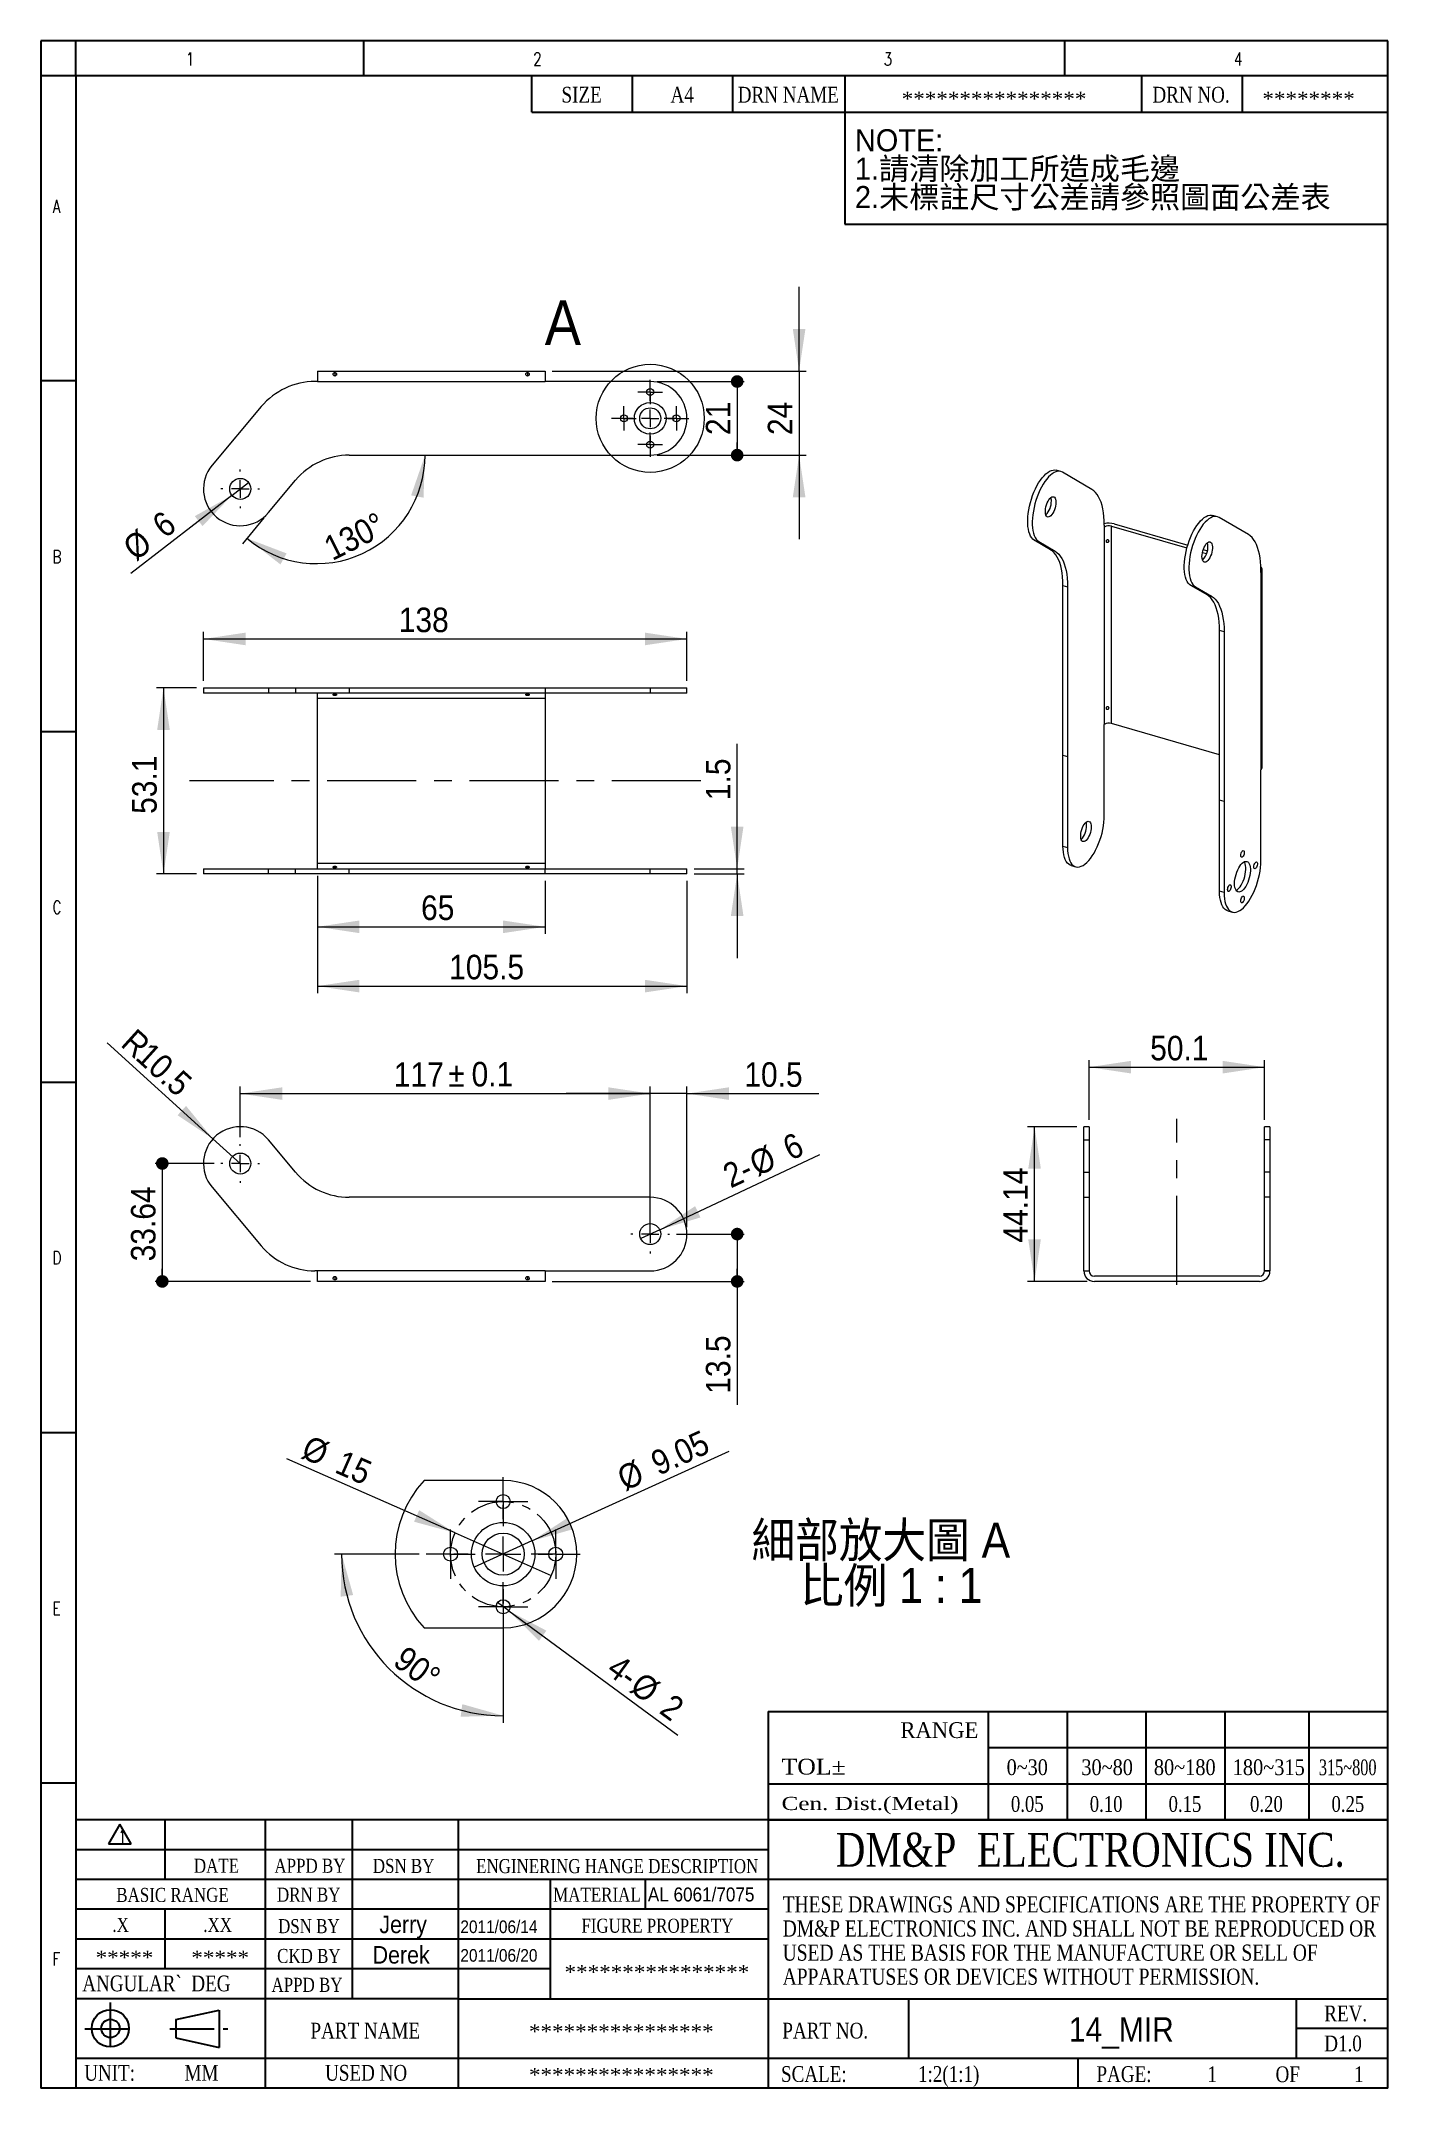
# Model space of a CAD drawing. Header units: millimetres. Extents: x 10 to 202, y 2 to 295.
import ezdxf

# ---------------------------------------------------------------- set-up
doc = ezdxf.new("R2010")
doc.units = ezdxf.units.MM
doc.header["$PDSIZE"] = -1
doc.linetypes.add('CENTER', pattern=[10.16, 6.35, -1.27, 1.27, -1.27])
doc.linetypes.add('CENTERX2', pattern=[20.32, 12.7, -2.54, 2.54, -2.54])
doc.layers.add('SLD-0', color=179, linetype='Continuous')
for name, color, linetype, lineweight in [('中心線2', 1, 'CENTER', 15), ('尺寸標柱線', 3, 'Continuous', 15), ('文字線性', 179, 'Continuous', 15)]:
    doc.layers.add(name, color=color, linetype=linetype, lineweight=lineweight)
doc.styles.add('SLDTEXTSTYLE0', font='GOTHIC.TTF', dxfattribs={"width": 0.913})
doc.styles.add('SLDTEXTSTYLE1', font='')
doc.styles.add('SLDTEXTSTYLE10', font='times.ttf', dxfattribs={"width": 1.26888})
doc.styles.add('SLDTEXTSTYLE11', font='times.ttf', dxfattribs={"width": 0.786331})
doc.styles.add('SLDTEXTSTYLE12', font='times.ttf', dxfattribs={"width": 0.8})
doc.styles.add('SLDTEXTSTYLE13', font='times.ttf', dxfattribs={"width": 1.090687})
doc.styles.add('SLDTEXTSTYLE14', font='txt_____.ttf', dxfattribs={"width": 0.75})
doc.styles.add('SLDTEXTSTYLE15', font='txt_____.ttf', dxfattribs={"width": 0.7})
doc.styles.add('SLDTEXTSTYLE16', font='GOTHIC.TTF', dxfattribs={"width": 0.913, "bigfont": 'bigfont'})
doc.styles.add('SLDTEXTSTYLE2', font='', dxfattribs={"bigfont": 'bigfont'})
doc.styles.add('SLDTEXTSTYLE3', font='times.ttf', dxfattribs={"width": 0.950828})
doc.styles.add('SLDTEXTSTYLE4', font='times.ttf', dxfattribs={"width": 1.081739})
doc.styles.add('SLDTEXTSTYLE5', font='times.ttf', dxfattribs={"width": 0.846979})
doc.styles.add('SLDTEXTSTYLE6', font='times.ttf', dxfattribs={"width": 0.850598})
doc.styles.add('SLDTEXTSTYLE7', font='times.ttf', dxfattribs={"width": 0.853029})
doc.styles.add('SLDTEXTSTYLE8', font='times.ttf', dxfattribs={"width": 0.854773})
doc.styles.add('SLDTEXTSTYLE9', font='times.ttf', dxfattribs={"width": 0.683818})
doc.styles.get('SLDTEXTSTYLE1').set_extended_font_data('新細明體')
doc.styles.get('SLDTEXTSTYLE2').set_extended_font_data('新細明體')
doc.dimstyles.new('SLDDIMSTYLE0', dxfattribs={"dimtxt": 3.5, "dimasz": 6, "dimexe": 0, "dimexo": 0.0625, "dimgap": 0.875, "dimtad": 2, "dimdec": 1, "dimlfac": 2, "dimrnd": 1e-09, "dimzin": 12, "dimdsep": 46, "dimtxsty": 'SLDTEXTSTYLE0', "dimsah": 1, "dimcen": 0.09, "dimadec": 0, "dimazin": 0, "dimtfac": 1, "dimtdec": 1, "dimtofl": 0, "dimtmove": 0, "dimatfit": 3, "dimfxl": 0, "dimtolj": 1, "dimtzin": 12, "dimarcsym": 0})
doc.dimstyles.new('SLDDIMSTYLE1', dxfattribs={"dimtxt": 3.5, "dimasz": 6, "dimexe": 0, "dimexo": 0.0625, "dimgap": 0.875, "dimtad": 2, "dimlfac": 2, "dimrnd": 1e-09, "dimzin": 12, "dimdsep": 46, "dimtxsty": 'SLDTEXTSTYLE0', "dimsah": 1, "dimcen": 0.09, "dimadec": 0, "dimazin": 0, "dimtfac": 1, "dimtofl": 0, "dimtmove": 0, "dimatfit": 3, "dimfxl": 0, "dimtolj": 1, "dimtzin": 12, "dimarcsym": 0})
doc.dimstyles.new('SLDDIMSTYLE10', dxfattribs={"dimtxt": 3.5, "dimasz": 6, "dimexe": 0, "dimexo": 0.0625, "dimgap": 0.875, "dimtad": 2, "dimlfac": 2, "dimrnd": 1e-09, "dimzin": 12, "dimdsep": 46, "dimtxsty": 'SLDTEXTSTYLE0', "dimsah": 1, "dimcen": 0.09, "dimadec": 0, "dimazin": 0, "dimtfac": 1, "dimtofl": 0, "dimtmove": 0, "dimatfit": 3, "dimfxl": 0, "dimtolj": 1, "dimtzin": 12, "dimarcsym": 0})
doc.dimstyles.new('SLDDIMSTYLE11', dxfattribs={"dimtxt": 3.5, "dimasz": 6, "dimexe": 0, "dimexo": 0.0625, "dimgap": 0.875, "dimtad": 2, "dimrnd": 1e-09, "dimzin": 12, "dimdsep": 46, "dimtxsty": 'SLDTEXTSTYLE0', "dimsah": 1, "dimcen": 0.09, "dimadec": 0, "dimazin": 0, "dimtfac": 1, "dimtmove": 0, "dimatfit": 3, "dimfxl": 0, "dimtolj": 1, "dimtzin": 12, "dimarcsym": 0})
doc.dimstyles.new('SLDDIMSTYLE12', dxfattribs={"dimtxt": 3.5, "dimasz": 6, "dimexe": 0, "dimexo": 0.0625, "dimgap": 0.875, "dimtad": 2, "dimdec": 4, "dimzin": 12, "dimdsep": 46, "dimtxsty": 'SLDTEXTSTYLE0', "dimsah": 1, "dimcen": 0.09, "dimazin": 0, "dimtfac": 1, "dimtofl": 0, "dimtmove": 0, "dimatfit": 3, "dimfxl": 0, "dimtolj": 1, "dimtzin": 12, "dimarcsym": 0})
doc.dimstyles.new('SLDDIMSTYLE13', dxfattribs={"dimtxt": 3.5, "dimasz": 6, "dimexe": 0, "dimexo": 0.0625, "dimgap": 0.875, "dimtad": 2, "dimrnd": 1e-09, "dimzin": 12, "dimdsep": 46, "dimtxsty": 'SLDTEXTSTYLE0', "dimsah": 1, "dimcen": 0.09, "dimadec": 0, "dimazin": 0, "dimtfac": 1, "dimtmove": 0, "dimatfit": 3, "dimfxl": 0, "dimtolj": 1, "dimtzin": 12, "dimarcsym": 0})
doc.dimstyles.new('SLDDIMSTYLE2', dxfattribs={"dimtxt": 3.5, "dimasz": 6, "dimexe": 0, "dimexo": 0.0625, "dimgap": 0.875, "dimtad": 2, "dimdec": 1, "dimlfac": 2, "dimrnd": 1e-09, "dimzin": 12, "dimdsep": 46, "dimtxsty": 'SLDTEXTSTYLE0', "dimsah": 1, "dimcen": 0.09, "dimadec": 0, "dimazin": 0, "dimtfac": 1, "dimtofl": 0, "dimtmove": 0, "dimatfit": 3, "dimfxl": 0, "dimtolj": 1, "dimtzin": 12, "dimarcsym": 0})
doc.dimstyles.new('SLDDIMSTYLE3', dxfattribs={"dimtxt": 3.5, "dimasz": 6, "dimexe": 0, "dimexo": 0.0625, "dimgap": 0.875, "dimtad": 2, "dimdec": 1, "dimlfac": 2, "dimrnd": 1e-09, "dimzin": 12, "dimdsep": 46, "dimtxsty": 'SLDTEXTSTYLE0', "dimsah": 1, "dimcen": 0.09, "dimadec": 0, "dimazin": 0, "dimtfac": 1, "dimtdec": 1, "dimtofl": 0, "dimtmove": 0, "dimatfit": 3, "dimfxl": 0, "dimtolj": 1, "dimtzin": 12, "dimarcsym": 0})
doc.dimstyles.new('SLDDIMSTYLE4', dxfattribs={"dimtxt": 3.5, "dimasz": 1.8, "dimexe": 0, "dimexo": 0.0625, "dimgap": 0.875, "dimtad": 2, "dimlfac": 2, "dimrnd": 1e-09, "dimzin": 12, "dimdsep": 46, "dimtxsty": 'SLDTEXTSTYLE0', "dimblk1": 'DOT', "dimblk2": 'DOT', "dimsah": 1, "dimcen": 0.09, "dimadec": 0, "dimazin": 0, "dimtfac": 1, "dimtofl": 0, "dimtmove": 0, "dimatfit": 3, "dimldrblk": 'DOT', "dimfxl": 0, "dimtolj": 1, "dimtzin": 12, "dimarcsym": 0})
doc.dimstyles.new('SLDDIMSTYLE5', dxfattribs={"dimtxt": 3.5, "dimasz": 1.8, "dimexe": 0, "dimexo": 0.0625, "dimgap": 0.875, "dimtad": 2, "dimdec": 1, "dimlfac": 2, "dimrnd": 1e-09, "dimzin": 12, "dimdsep": 46, "dimtxsty": 'SLDTEXTSTYLE0', "dimblk1": 'DOT', "dimblk2": 'DOT', "dimsah": 1, "dimcen": 0.09, "dimadec": 0, "dimazin": 0, "dimtfac": 1, "dimtdec": 1, "dimtofl": 0, "dimtmove": 0, "dimatfit": 3, "dimldrblk": 'DOT', "dimfxl": 0, "dimtolj": 1, "dimtzin": 12, "dimarcsym": 0})
doc.dimstyles.new('SLDDIMSTYLE6', dxfattribs={"dimtxt": 3.5, "dimasz": 6, "dimexe": 0, "dimexo": 0.0625, "dimgap": 0.875, "dimtad": 2, "dimdec": 1, "dimlfac": 2, "dimrnd": 1e-09, "dimzin": 12, "dimdsep": 46, "dimtxsty": 'SLDTEXTSTYLE0', "dimsah": 1, "dimcen": 0.09, "dimadec": 0, "dimazin": 0, "dimtfac": 1, "dimtdec": 1, "dimtofl": 0, "dimtmove": 0, "dimatfit": 3, "dimfxl": 0, "dimtolj": 1, "dimtzin": 12, "dimarcsym": 0})
doc.dimstyles.new('SLDDIMSTYLE7', dxfattribs={"dimtxt": 3.5, "dimasz": 6, "dimexe": 0, "dimexo": 0.0625, "dimgap": 0.875, "dimtad": 2, "dimlfac": 2, "dimrnd": 1e-09, "dimzin": 12, "dimdsep": 46, "dimtxsty": 'SLDTEXTSTYLE0', "dimsah": 1, "dimcen": 0.09, "dimadec": 0, "dimazin": 0, "dimtfac": 1, "dimtmove": 0, "dimatfit": 3, "dimfxl": 0, "dimtolj": 1, "dimtzin": 12, "dimarcsym": 0})
doc.dimstyles.new('SLDDIMSTYLE8', dxfattribs={"dimtxt": 3.5, "dimasz": 6, "dimexe": 0, "dimexo": 0.0625, "dimgap": 0.875, "dimtad": 2, "dimlfac": 2, "dimrnd": 1e-09, "dimzin": 12, "dimdsep": 46, "dimtxsty": 'SLDTEXTSTYLE0', "dimsah": 1, "dimcen": 0.09, "dimadec": 0, "dimazin": 0, "dimtfac": 1, "dimtmove": 0, "dimatfit": 3, "dimfxl": 0, "dimtolj": 1, "dimtzin": 12, "dimarcsym": 0})
doc.dimstyles.new('SLDDIMSTYLE9', dxfattribs={"dimtxt": 3.5, "dimasz": 6, "dimexe": 0, "dimexo": 0.0625, "dimgap": 0.875, "dimtad": 2, "dimdec": 4, "dimlfac": 2, "dimzin": 12, "dimdsep": 46, "dimtxsty": 'SLDTEXTSTYLE0', "dimsah": 1, "dimcen": 0.09, "dimazin": 0, "dimtfac": 1, "dimtofl": 0, "dimtmove": 0, "dimatfit": 3, "dimfxl": 0, "dimtolj": 1, "dimtzin": 12, "dimarcsym": 0})

msp = doc.modelspace()

# ---------------------------------------------------------------- texts
at = {"color": 7, "linetype": 'Continuous', "lineweight": 0, "insert": (81.901472, 257.480723), "char_height": 6.35, "attachment_point": 1, "style": 'SLDTEXTSTYLE0'}
msp.add_mtext('A', dxfattribs=at)
at = {"layer": 'SLD-0', "color": 7, "attachment_point": 1}
for s, insert, char_height, style in [('1', (30.683336, 292.852429), 1.852083, 'SLDTEXTSTYLE14'), ('2', (80.26667, 292.852429), 1.852083, 'SLDTEXTSTYLE14'), ('3', (130.26667, 292.852429), 1.852083, 'SLDTEXTSTYLE14'), ('4', (180.266661, 292.852429), 1.852083, 'SLDTEXTSTYLE14'), ('SIZE', (84.29168, 287.95586), 2.25, 'SLDTEXTSTYLE12'), ('A4', (99.849493, 287.95586), 2.25, 'SLDTEXTSTYLE12'), ('DRN NAME', (109.4467, 287.95586), 2.25, 'SLDTEXTSTYLE12'), ('****************', (132.836325, 287.246134), 2, 'SLDTEXTSTYLE13'), ('DRN NO.', (168.61875, 287.95586), 2.25, 'SLDTEXTSTYLE12'), ('********', (184.314459, 287.246134), 2, 'SLDTEXTSTYLE13'), ('A', (11.666667, 271.852425), 1.852083, 'SLDTEXTSTYLE14'), ('B', (11.666667, 221.852425), 1.852083, 'SLDTEXTSTYLE14'), ('C', (11.666667, 171.852425), 1.852083, 'SLDTEXTSTYLE14'), ('D', (11.666667, 121.852425), 1.852083, 'SLDTEXTSTYLE14'), ('E', (11.666667, 71.852425), 1.852083, 'SLDTEXTSTYLE14'), ('RANGE', (132.65198, 54.684077), 2.25, 'SLDTEXTSTYLE3'), ('TOL±', (115.691583, 49.470602), 2.25, 'SLDTEXTSTYLE4'), ('0~30', (147.81881, 49.389671), 2.25, 'SLDTEXTSTYLE5'), ('30~80', (158.48586, 49.389671), 2.25, 'SLDTEXTSTYLE6'), ('80~180', (168.825, 49.389671), 2.25, 'SLDTEXTSTYLE7'), ('180~315', (180.075, 49.389671), 2.25, 'SLDTEXTSTYLE8'), ('315~800', (192.375, 49.37087), 2.25, 'SLDTEXTSTYLE9'), ('Cen. Dist.(Metal)', (115.691583, 44.033979), 1.875, 'SLDTEXTSTYLE10'), ('0.05', (148.425, 44.147457), 2.25, 'SLDTEXTSTYLE11'), ('0.10', (159.675, 44.147457), 2.25, 'SLDTEXTSTYLE11'), ('0.15', (170.925, 44.147457), 2.25, 'SLDTEXTSTYLE11'), ('0.20', (182.55, 44.147457), 2.25, 'SLDTEXTSTYLE11'), ('0.25', (194.175, 44.147457), 2.25, 'SLDTEXTSTYLE11'), ('1', (21.06793, 39.251727), 1.8, 'SLDTEXTSTYLE15'), ('DM&P  ELECTRONICS INC.', (123.441439, 38.90286), 4.83, 'SLDTEXTSTYLE12'), ('DATE', (31.828312, 35.205695), 2, 'SLDTEXTSTYLE12'), ('APPD BY', (43.320634, 35.205695), 2, 'SLDTEXTSTYLE12'), ('DSN BY', (57.360048, 35.189654), 2, 'SLDTEXTSTYLE12'), ('ENGINERING HANGE DESCRIPTION', (72.099712, 35.155168), 2, 'SLDTEXTSTYLE12'), ('BASIC RANGE', (20.756734, 31.050283), 2, 'SLDTEXTSTYLE12'), ('DRN BY', (43.687119, 31.08105), 2, 'SLDTEXTSTYLE12'), ('MATERIAL', (83.108821, 31.08105), 2, 'SLDTEXTSTYLE12'), ('.X', (20.197147, 26.769539), 2, 'SLDTEXTSTYLE12'), ('.XX', (33.174872, 26.769539), 2, 'SLDTEXTSTYLE12'), ('DSN BY', (43.840744, 26.594802), 2, 'SLDTEXTSTYLE12'), ('FIGURE PROPERTY', (87.128668, 26.655168), 2, 'SLDTEXTSTYLE12'), ('F', (11.666667, 21.852425), 1.852083, 'SLDTEXTSTYLE14'), ('*****', (17.803076, 22.1132), 2, 'SLDTEXTSTYLE13'), ('*****', (31.46633, 22.1132), 2, 'SLDTEXTSTYLE13'), ('CKD BY', (43.704633, 22.344802), 2, 'SLDTEXTSTYLE12'), ('ANGULAR`  DEG', (15.90436, 18.549332), 2.25, 'SLDTEXTSTYLE12'), ('APPD BY', (42.904812, 18.224484), 2, 'SLDTEXTSTYLE12'), ('****************', (84.725886, 20.037323), 2, 'SLDTEXTSTYLE13'), ('PART NAME', (48.47219, 11.818511), 2.25, 'SLDTEXTSTYLE12'), ('PART NO.', (115.806468, 11.818511), 2.25, 'SLDTEXTSTYLE12'), ('REV.', (193.140737, 14.263964), 2.25, 'SLDTEXTSTYLE12'), ('****************', (79.645155, 11.568819), 2, 'SLDTEXTSTYLE13'), ('D1.0', (193.140737, 9.988477), 2.25, 'SLDTEXTSTYLE12'), ('UNIT:', (16.181511, 5.799712), 2.25, 'SLDTEXTSTYLE12'), ('MM', (30.494902, 5.799712), 2.25, 'SLDTEXTSTYLE12'), ('USED NO', (50.554164, 5.799712), 2.25, 'SLDTEXTSTYLE12'), ('****************', (79.645155, 5.379054), 2, 'SLDTEXTSTYLE13'), ('SCALE:', (115.618767, 5.628746), 2.25, 'SLDTEXTSTYLE12'), ('1:2(1:1)', (135.166212, 5.628746), 2.25, 'SLDTEXTSTYLE12'), ('PAGE:', (160.636936, 5.615788), 2.25, 'SLDTEXTSTYLE12'), ('1', (176.457793, 5.594062), 2.25, 'SLDTEXTSTYLE12'), ('OF', (186.189947, 5.594062), 2.25, 'SLDTEXTSTYLE12'), ('1', (197.393563, 5.594062), 2.25, 'SLDTEXTSTYLE12')]:
    msp.add_mtext(s, dxfattribs=dict(at, insert=insert, char_height=char_height, style=style))
at = {"layer": '文字線性', "color": 5, "attachment_point": 1, "style": 'SLDTEXTSTYLE0'}
for s, insert, char_height in [('AL 6061/7075', (96.615137, 31.112941), 2), ('Jerry', (58.300666, 27.096395), 2.5), ('2011/06/14', (69.85878, 26.407394), 1.8), ('Derek', (57.340596, 22.753524), 2.5), ('2011/06/20', (69.85878, 22.324681), 1.8), ('14_MIR', (156.700813, 12.610653), 3.5)]:
    msp.add_mtext(s, dxfattribs=dict(at, insert=insert, char_height=char_height))

# ---------------------------------------------------------------- blocks, each defined once
blk = doc.blocks.new('SW_NOTE_0')
at = {"layer": '文字線性', "color": 0, "char_height": 3.5, "attachment_point": 1}
for s, insert, style in [('NOTE:', (0, 4.37), 'SLDTEXTSTYLE1'), ('1.請清除加工所造成毛邊', (0, -0.13), 'SLDTEXTSTYLE2'), ('2.未標註尺寸公差請參照圖面公差表', (0, -4.63), 'SLDTEXTSTYLE2')]:
    blk.add_mtext(s, dxfattribs=dict(at, insert=insert, style=style))
blk = doc.blocks.new('SW_NOTE_1')
at = {"layer": 'SLD-0', "color": 0, "char_height": 2.3, "attachment_point": 1, "style": 'SLDTEXTSTYLE12'}
for s, insert in [('THESE DRAWINGS AND SPECIFICATIONS ARE THE PROPERTY OF', (0, 3.02)), ('DM&P ELECTRONICS INC. AND SHALL NOT BE REPRODUCED OR ', (0, -0.42)), ('USED AS THE BASIS FOR THE MANUFACTURE OR SELL OF ', (0, -3.86)), ('APPARATUSES OR DEVICES WITHOUT PERMISSION.', (0, -7.29))]:
    blk.add_mtext(s, dxfattribs=dict(at, insert=insert))
blk = doc.blocks.new('*D3')
at = {"layer": '尺寸標柱線', "color": 5}
for p, q in [((32.2, 202.23), (26.49, 202.23)), ((27.49, 202.23), (27.49, 175.68)), ((32.2, 175.68), (26.49, 175.68))]:
    blk.add_line(p, q, dxfattribs=at)
for points in [[(27.49, 202.23), (26.59, 196.23), (28.39, 196.23)], [(27.49, 175.68), (28.39, 181.68), (26.59, 181.68)]]:
    blk.add_solid(points, dxfattribs=at)
at = {"layer": '尺寸標柱線', "color": 5, "insert": (23.02, 184.25), "char_height": 3.5, "attachment_point": 1, "rotation": 90, "style": 'SLDTEXTSTYLE0'}
blk.add_mtext('53.1', dxfattribs=at)
blk = doc.blocks.new('*D4')
at = {"layer": '尺寸標柱線', "color": 5}
for p, q in [((33.2, 203.23), (33.2, 210.2)), ((33.2, 209.2), (102.2, 209.2)), ((102.2, 203.23), (102.2, 210.2))]:
    blk.add_line(p, q, dxfattribs=at)
for points in [[(33.2, 209.2), (39.2, 208.3), (39.2, 210.1)], [(102.2, 209.2), (96.2, 210.1), (96.2, 208.3)]]:
    blk.add_solid(points, dxfattribs=at)
at = {"layer": '尺寸標柱線', "color": 5, "insert": (61.07, 213.67), "char_height": 3.5, "attachment_point": 1, "style": 'SLDTEXTSTYLE0'}
blk.add_mtext('138', dxfattribs=at)
blk = doc.blocks.new('*D5')
at = {"layer": '尺寸標柱線', "color": 5}
for p, q in [((49.45, 175.43), (49.45, 167.14)), ((81.95, 174.68), (81.95, 167.14)), ((49.45, 168.14), (81.95, 168.14))]:
    blk.add_line(p, q, dxfattribs=at)
for points in [[(49.45, 168.14), (55.45, 167.24), (55.45, 169.04)], [(81.95, 168.14), (75.95, 169.04), (75.95, 167.24)]]:
    blk.add_solid(points, dxfattribs=at)
at = {"layer": '尺寸標柱線', "color": 5, "insert": (64.25, 172.61), "char_height": 3.5, "attachment_point": 1, "style": 'SLDTEXTSTYLE0'}
blk.add_mtext('65', dxfattribs=at)
blk = doc.blocks.new('*D6')
at = {"layer": '尺寸標柱線', "color": 5}
for p, q in [((49.45, 175.43), (49.45, 158.68)), ((102.2, 174.68), (102.2, 158.68)), ((49.45, 159.68), (102.2, 159.68))]:
    blk.add_line(p, q, dxfattribs=at)
for points in [[(49.45, 159.68), (55.45, 158.78), (55.45, 160.58)], [(102.2, 159.68), (96.2, 160.58), (96.2, 158.78)]]:
    blk.add_solid(points, dxfattribs=at)
at = {"layer": '尺寸標柱線', "color": 5, "insert": (68.26, 164.15), "char_height": 3.5, "attachment_point": 1, "style": 'SLDTEXTSTYLE0'}
blk.add_mtext('105.5', dxfattribs=at)
blk = doc.blocks.new('*D7')
at = {"layer": '尺寸標柱線', "color": 5}
for p, q in [((109.36, 176.43), (109.36, 194.26)), ((103.2, 176.43), (110.36, 176.43)), ((103.2, 175.68), (110.36, 175.68)), ((109.36, 175.68), (109.36, 176.43)), ((109.36, 175.68), (109.36, 163.68))]:
    blk.add_line(p, q, dxfattribs=at)
for points in [[(109.36, 176.43), (110.26, 182.43), (108.46, 182.43)], [(109.36, 175.68), (108.46, 169.68), (110.26, 169.68)]]:
    blk.add_solid(points, dxfattribs=at)
at = {"layer": '尺寸標柱線', "color": 5, "insert": (104.89, 186.21), "char_height": 3.5, "attachment_point": 1, "rotation": 90, "style": 'SLDTEXTSTYLE0'}
blk.add_mtext('1.5', dxfattribs=at)
blk = doc.blocks.new('*D8')
at = {"layer": '尺寸標柱線', "color": 5}
for p, q in [((96.95, 144.35), (84.95, 144.35)), ((96.95, 125.31), (96.95, 145.35)), ((102.2, 144.35), (96.95, 144.35)), ((102.2, 125.31), (102.2, 145.35)), ((102.2, 144.35), (121.02, 144.35))]:
    blk.add_line(p, q, dxfattribs=at)
for points in [[(96.95, 144.35), (90.95, 145.25), (90.95, 143.45)], [(102.2, 144.35), (108.2, 143.45), (108.2, 145.25)]]:
    blk.add_solid(points, dxfattribs=at)
at = {"layer": '尺寸標柱線', "color": 5, "insert": (110.38, 148.82), "char_height": 3.5, "attachment_point": 1, "style": 'SLDTEXTSTYLE0'}
blk.add_mtext('10.5', dxfattribs=at)
blk = doc.blocks.new('*D9')
at = {"layer": '尺寸標柱線', "color": 5}
for p, q in [((38.45, 138.13), (38.45, 145.35)), ((38.45, 144.35), (96.95, 144.35)), ((96.95, 128.06), (96.95, 145.35))]:
    blk.add_line(p, q, dxfattribs=at)
for points in [[(38.45, 144.35), (44.45, 143.45), (44.45, 145.25)], [(96.95, 144.35), (90.95, 145.25), (90.95, 143.45)]]:
    blk.add_solid(points, dxfattribs=at)
at = {"layer": '尺寸標柱線', "color": 5, "char_height": 3.5, "attachment_point": 1, "style": 'SLDTEXTSTYLE0'}
for s, insert in [('0.1', (71.46, 148.87)), ('117', (60.37, 148.82)), ('%%p', (68.13, 148.82))]:
    blk.add_mtext(s, dxfattribs=dict(at, insert=insert))
blk = doc.blocks.new('_DOT')
at = {"color": 0, "linetype": 'ByBlock', "lineweight": -2}
blk.add_line((-0.5, 0), (-1, 0), dxfattribs=at)
at = {"color": 0, "linetype": 'ByBlock', "const_width": 0.5}
blk.add_lwpolyline([(-0.25, 0, 1), (0.25, 0, 1)], format="xyb", close=True, dxfattribs=at)
blk = doc.blocks.new('*D11')
at = {"layer": '尺寸標柱線', "color": 5}
for p, q in [((34.7, 134.38), (26.32, 134.38)), ((27.32, 134.38), (27.32, 117.56)), ((48.45, 117.56), (26.32, 117.56))]:
    blk.add_line(p, q, dxfattribs=at)
at = {"layer": '尺寸標柱線', "color": 5, "xscale": 1.8, "yscale": 1.8}
for p, rotation in [((27.32, 134.38, -2.38), 90.0000000000004), ((27.32, 117.56, -2.38), 270.0000000000004)]:
    blk.add_blockref('_DOT', p, dxfattribs=dict(at, rotation=rotation))
at = {"layer": '尺寸標柱線', "color": 5, "insert": (22.85, 120.42), "char_height": 3.5, "attachment_point": 1, "rotation": 90, "style": 'SLDTEXTSTYLE0'}
blk.add_mtext('33.64', dxfattribs=at)
blk = doc.blocks.new('*D12')
at = {"layer": '尺寸標柱線', "color": 5}
for p, q in [((100.7, 124.31), (110.36, 124.31)), ((109.36, 124.31), (109.36, 117.56)), ((82.95, 117.56), (110.36, 117.56)), ((109.36, 117.56), (109.36, 99.95))]:
    blk.add_line(p, q, dxfattribs=at)
at = {"layer": '尺寸標柱線', "color": 5, "xscale": 1.8, "yscale": 1.8}
for p, rotation in [((109.36, 124.31, -2.38), 90.0000000000004), ((109.36, 117.56, -2.38), 270.0000000000004)]:
    blk.add_blockref('_DOT', p, dxfattribs=dict(at, rotation=rotation))
at = {"layer": '尺寸標柱線', "color": 5, "insert": (104.89, 101.54), "char_height": 3.5, "attachment_point": 1, "rotation": 90, "style": 'SLDTEXTSTYLE0'}
blk.add_mtext('13.5', dxfattribs=at)
blk = doc.blocks.new('*D13')
at = {"layer": '尺寸標柱線', "color": 5}
for q in [(19.43, 151.59), (38.45, 134.38)]:
    blk.add_line((34.55, 137.9), q, dxfattribs=at)
blk.add_solid([(34.55, 137.9), (30.71, 142.59), (29.5, 141.26)], dxfattribs=at)
at = {"layer": '尺寸標柱線', "color": 5, "char_height": 3.5, "attachment_point": 1, "rotation": 317.8436, "style": 'SLDTEXTSTYLE0'}
for s, insert in [('R', (23.58, 153.82)), ('10.5', (25.68, 151.92))]:
    blk.add_mtext(s, dxfattribs=dict(at, insert=insert))
blk = doc.blocks.new('*D14')
at = {"layer": '尺寸標柱線', "color": 5}
for q in [(121.17, 135.66), (95.59, 123.67)]:
    blk.add_line((98.31, 124.94), q, dxfattribs=at)
blk.add_solid([(98.31, 124.94), (104.12, 126.68), (103.36, 128.3)], dxfattribs=at)
at = {"layer": '尺寸標柱線', "color": 5, "char_height": 3.5, "attachment_point": 1, "rotation": 25.1091, "style": 'SLDTEXTSTYLE0'}
for s, insert in [('6', (115.51, 137.91)), ('2-', (106.96, 133.97)), ('%%c', (110.73, 135.67))]:
    blk.add_mtext(s, dxfattribs=dict(at, insert=insert))
blk = doc.blocks.new('SW_CENTERMARKSYMBOL_0')
at = {"layer": '中心線2', "color": 0}
for p, q in [((-2.5, 0), (-2.75, 0)), ((0, 0), (-1.25, 0)), ((0, 2.5), (0, 2.75)), ((0, 0), (0, 1.25)), ((0, 0), (0, -1.25)), ((0, 0), (1.25, 0)), ((2.5, 0), (2.75, 0)), ((0, -2.5), (0, -2.75))]:
    blk.add_line(p, q, dxfattribs=at)
blk = doc.blocks.new('SW_CENTERMARKSYMBOL_1')
at = {"layer": '中心線2', "color": 0}
for p, q in [((-2.5, 0), (-2.75, 0)), ((0, 0), (-1.25, 0)), ((0, 2.5), (0, 2.75)), ((0, 0), (0, 1.25)), ((0, 0), (0, -1.25)), ((0, 0), (1.25, 0)), ((2.5, 0), (2.75, 0)), ((0, -2.5), (0, -2.75))]:
    blk.add_line(p, q, dxfattribs=at)
blk = doc.blocks.new('*D17')
at = {"layer": '尺寸標柱線', "color": 5}
for q in [(39.63, 231.52), (22.82, 218.52)]:
    blk.add_line((37.26, 229.68), q, dxfattribs=at)
blk.add_solid([(37.26, 229.68), (31.96, 226.72), (33.06, 225.3)], dxfattribs=at)
at = {"layer": '尺寸標柱線', "color": 5, "char_height": 3.5, "attachment_point": 1, "rotation": 37.6943, "style": 'SLDTEXTSTYLE0'}
for s, insert in [('%%c', (21.37, 222.99)), ('6', (25.55, 226.22))]:
    blk.add_mtext(s, dxfattribs=dict(at, insert=insert))
blk = doc.blocks.new('*D18')
at = {"layer": '尺寸標柱線', "color": 5}
blk.add_line((41.83, 226.46), (38.75, 222.79), dxfattribs=at)
blk.add_arc((49.34, 235.42), 15.48, 230, 0, dxfattribs=at)
for points in [[(64.82, 235.42), (62.83, 229.68), (64.6, 229.35)], [(39.39, 223.56), (44.18, 219.83), (45.06, 221.4)]]:
    blk.add_solid(points, dxfattribs=at)
at = {"layer": '尺寸標柱線', "color": 5, "insert": (50.02, 223.42), "char_height": 3.5, "attachment_point": 1, "rotation": 26.8472, "style": 'SLDTEXTSTYLE0'}
blk.add_mtext('130°', dxfattribs=at)
blk = doc.blocks.new('*D19')
at = {"layer": '尺寸標柱線', "color": 5}
for p, q in [((97.95, 245.92), (110.36, 245.92)), ((109.36, 245.92), (109.36, 235.42)), ((97.95, 235.42), (110.36, 235.42))]:
    blk.add_line(p, q, dxfattribs=at)
at = {"layer": '尺寸標柱線', "color": 5, "xscale": 1.8, "yscale": 1.8}
for p, rotation in [((109.36, 245.92, 2.48), 90.00001196744807), ((109.36, 235.42, 2.48), 270.0000119674481)]:
    blk.add_blockref('_DOT', p, dxfattribs=dict(at, rotation=rotation))
at = {"layer": '尺寸標柱線', "color": 5, "insert": (104.89, 238.29), "char_height": 3.5, "attachment_point": 1, "rotation": 90, "style": 'SLDTEXTSTYLE0'}
blk.add_mtext('21', dxfattribs=at)
blk = doc.blocks.new('*D20')
at = {"layer": '尺寸標柱線', "color": 5}
for p, q in [((118.2, 247.42), (118.2, 259.42)), ((82.95, 247.42), (119.2, 247.42)), ((118.2, 247.42), (118.2, 235.42)), ((97.95, 235.42), (119.2, 235.42)), ((118.2, 235.42), (118.2, 223.42))]:
    blk.add_line(p, q, dxfattribs=at)
for points in [[(118.2, 247.42), (119.1, 253.42), (117.3, 253.42)], [(118.2, 235.42), (117.3, 229.42), (119.1, 229.42)]]:
    blk.add_solid(points, dxfattribs=at)
at = {"layer": '尺寸標柱線', "color": 5, "insert": (113.73, 238.29), "char_height": 3.5, "attachment_point": 1, "rotation": 90, "style": 'SLDTEXTSTYLE0'}
blk.add_mtext('24', dxfattribs=at)
blk = doc.blocks.new('SW_CENTERMARKSYMBOL_2')
at = {"layer": '中心線2', "color": 0}
for p, q in [((0, 2.5), (0, 3.5125)), ((-2.5, 0), (-3.5125, 0)), ((0, 0), (-1.25, 0)), ((0, 0), (0, 1.25)), ((0, 0), (0, -1.25)), ((0, 0), (1.25, 0)), ((2.5, 0), (3.5125, 0)), ((0, -2.5), (0, -3.5125))]:
    blk.add_line(p, q, dxfattribs=at)
blk = doc.blocks.new('SW_CENTERMARKSYMBOL_3')
at = {"layer": '中心線2', "color": 0}
for p, q in [((-2.5, 0), (-2.75, 0)), ((0, 0), (-1.25, 0)), ((0, 2.5), (0, 2.75)), ((0, 0), (0, 1.25)), ((0, 0), (0, -1.25)), ((0, 0), (1.25, 0)), ((2.5, 0), (2.75, 0)), ((0, -2.5), (0, -2.75))]:
    blk.add_line(p, q, dxfattribs=at)
blk = doc.blocks.new('SW_CENTERMARKSYMBOL_4')
at = {"layer": '中心線2', "color": 0}
for p, q in [((-1.25, 0), (-1.75, 0)), ((0, 0), (-1.25, 0)), ((0, 1.25), (0, 1.75)), ((0, 0), (0, 1.25)), ((0, 0), (0, -1.25)), ((0, 0), (1.25, 0)), ((1.25, 0), (1.75, 0)), ((0, -1.25), (0, -1.75))]:
    blk.add_line(p, q, dxfattribs=at)
blk = doc.blocks.new('SW_CENTERMARKSYMBOL_5')
at = {"layer": '中心線2', "color": 0}
for p, q in [((-1.25, 0), (-1.75, 0)), ((0, 0), (-1.25, 0)), ((0, 1.25), (0, 1.75)), ((0, 0), (0, 1.25)), ((0, 0), (0, -1.25)), ((0, 0), (1.25, 0)), ((1.25, 0), (1.75, 0)), ((0, -1.25), (0, -1.75))]:
    blk.add_line(p, q, dxfattribs=at)
blk = doc.blocks.new('SW_CENTERMARKSYMBOL_6')
at = {"layer": '中心線2', "color": 0}
for p, q in [((-1.25, 0), (-1.75, 0)), ((0, 0), (-1.25, 0)), ((0, 1.25), (0, 1.75)), ((0, 0), (0, 1.25)), ((0, 0), (0, -1.25)), ((0, 0), (1.25, 0)), ((1.25, 0), (1.75, 0)), ((0, -1.25), (0, -1.75))]:
    blk.add_line(p, q, dxfattribs=at)
blk = doc.blocks.new('SW_CENTERMARKSYMBOL_7')
at = {"layer": '中心線2', "color": 0}
for p, q in [((-1.25, 0), (-1.75, 0)), ((0, 0), (-1.25, 0)), ((0, 1.25), (0, 1.75)), ((0, 0), (0, 1.25)), ((0, 0), (0, -1.25)), ((0, 0), (1.25, 0)), ((1.25, 0), (1.75, 0)), ((0, -1.25), (0, -1.75))]:
    blk.add_line(p, q, dxfattribs=at)
blk = doc.blocks.new('*D27')
at = {"layer": '尺寸標柱線', "color": 5}
for p, q in [((159.58, 140.63), (159.58, 149.12)), ((184.63, 140.63), (184.63, 149.12)), ((159.58, 148.12), (184.63, 148.12))]:
    blk.add_line(p, q, dxfattribs=at)
for points in [[(159.58, 148.12), (165.58, 147.22), (165.58, 149.02)], [(184.63, 148.12), (178.63, 149.02), (178.63, 147.22)]]:
    blk.add_solid(points, dxfattribs=at)
at = {"layer": '尺寸標柱線', "color": 5, "insert": (168.3, 152.59), "char_height": 3.5, "attachment_point": 1, "style": 'SLDTEXTSTYLE0'}
blk.add_mtext('50.1', dxfattribs=at)
blk = doc.blocks.new('*D28')
at = {"layer": '尺寸標柱線', "color": 5}
for p, q in [((157.83, 139.63), (150.8, 139.63)), ((151.8, 117.56), (151.8, 139.63)), ((159.33, 117.56), (150.8, 117.56))]:
    blk.add_line(p, q, dxfattribs=at)
for points in [[(151.8, 139.63), (150.9, 133.63), (152.7, 133.63)], [(151.8, 117.56), (152.7, 123.56), (150.9, 123.56)]]:
    blk.add_solid(points, dxfattribs=at)
at = {"layer": '尺寸標柱線', "color": 5, "insert": (147.33, 123.1), "char_height": 3.5, "attachment_point": 1, "rotation": 90, "style": 'SLDTEXTSTYLE0'}
blk.add_mtext('44.14', dxfattribs=at)
blk = doc.blocks.new('*D29')
at = {"layer": '尺寸標柱線', "color": 5}
for q in [(45.1, 92.27), (82.83, 75.63)]:
    blk.add_line((69.1, 81.69), q, dxfattribs=at)
blk.add_solid([(69.1, 81.69), (63.98, 84.93), (63.25, 83.28)], dxfattribs=at)
at = {"layer": '尺寸標柱線', "color": 5, "char_height": 3.5, "attachment_point": 1, "rotation": 336.1958, "style": 'SLDTEXTSTYLE0'}
for s, insert in [('%%c', (48.35, 95.71)), ('15', (53.18, 93.58))]:
    blk.add_mtext(s, dxfattribs=dict(at, insert=insert))
blk = doc.blocks.new('*D30')
at = {"layer": '尺寸標柱線', "color": 5}
for p, q in [((63.96, 78.66), (51.91, 78.66)), ((75.96, 70.63), (75.96, 54.61))]:
    blk.add_line(p, q, dxfattribs=at)
blk.add_arc((75.96, 78.66), 23.05, 180, 270, dxfattribs=at)
for points in [[(52.91, 78.66), (52.78, 72.59), (54.56, 72.82)], [(75.96, 55.61), (70.13, 57.26), (69.9, 55.47)]]:
    blk.add_solid(points, dxfattribs=at)
at = {"layer": '尺寸標柱線', "color": 5, "insert": (62.14, 65.75), "char_height": 3.5, "attachment_point": 1, "rotation": 323.7568, "style": 'SLDTEXTSTYLE0'}
blk.add_mtext('90°', dxfattribs=at)
blk = doc.blocks.new('*D31')
at = {"layer": '尺寸標柱線', "color": 5}
for q in [(108.21, 93.36), (71.85, 76.78)]:
    blk.add_line((80.08, 80.54), q, dxfattribs=at)
blk.add_solid([(80.08, 80.54), (85.91, 82.21), (85.17, 83.84)], dxfattribs=at)
at = {"layer": '尺寸標柱線', "color": 5, "char_height": 3.5, "attachment_point": 1, "rotation": 24.5008, "style": 'SLDTEXTSTYLE0'}
for s, insert in [('9.05', (96.69, 93)), ('%%c', (91.89, 90.81))]:
    blk.add_mtext(s, dxfattribs=dict(at, insert=insert))
blk = doc.blocks.new('*D32')
at = {"layer": '尺寸標柱線', "color": 5}
for q in [(75.16, 71.75), (100.89, 52.86)]:
    blk.add_line((76.77, 70.57), q, dxfattribs=at)
blk.add_solid([(76.77, 70.57), (81.07, 66.29), (82.14, 67.74)], dxfattribs=at)
at = {"layer": '尺寸標柱線', "color": 5, "char_height": 3.5, "attachment_point": 1, "rotation": 323.7116, "style": 'SLDTEXTSTYLE0'}
for s, insert in [('4-', (92.6, 64.53)), ('%%c', (95.91, 62.04)), ('2', (100.16, 58.91))]:
    blk.add_mtext(s, dxfattribs=dict(at, insert=insert))
blk = doc.blocks.new('SW_NOTE_2')
at = {"layer": '文字線性', "color": 0, "char_height": 5, "attachment_point": 1, "style": 'SLDTEXTSTYLE16'}
for s, insert in [('細部放大圖 A ', (0, 6.39)), ('比例 1 : 1', (6.92, -0.08))]:
    blk.add_mtext(s, dxfattribs=dict(at, insert=insert))
blk = doc.blocks.new('SW_CENTERMARKSYMBOL_8')
at = {"layer": '中心線2', "color": 0}
for p, q in [((0, 5), (0, 7.03)), ((-5, 0), (-7.02, 0)), ((0, 0), (-2.5, 0)), ((0, 0), (0, 2.5)), ((0, 0), (0, -2.5)), ((0, 0), (2.5, 0)), ((5, 0), (7.03, 0)), ((0, -5), (0, -7.02))]:
    blk.add_line(p, q, dxfattribs=at)
blk = doc.blocks.new('SW_CENTERMARKSYMBOL_9')
at = {"layer": '中心線2', "color": 0}
for p, q in [((0, 2.5), (0, 3.5)), ((-2.5, 0), (-3.5, 0)), ((0, 0), (-2.5, 0)), ((0, 0), (0, 2.5)), ((0, 0), (0, -2.5)), ((0, 0), (2.5, 0)), ((2.5, 0), (3.5, 0)), ((0, -2.5), (0, -3.5))]:
    blk.add_line(p, q, dxfattribs=at)
blk = doc.blocks.new('SW_CENTERMARKSYMBOL_10')
at = {"layer": '中心線2', "color": 0}
for p, q in [((0, 2.5), (0, 3.5)), ((-2.5, 0), (-3.5, 0)), ((0, 0), (-2.5, 0)), ((0, 0), (0, 2.5)), ((0, 0), (0, -2.5)), ((0, 0), (2.5, 0)), ((2.5, 0), (3.5, 0)), ((0, -2.5), (0, -3.5))]:
    blk.add_line(p, q, dxfattribs=at)
blk = doc.blocks.new('SW_CENTERMARKSYMBOL_11')
at = {"layer": '中心線2', "color": 0}
for p, q in [((0, 2.5), (0, 3.5)), ((-2.5, 0), (-3.5, 0)), ((0, 0), (-2.5, 0)), ((0, 0), (0, 2.5)), ((0, 0), (0, -2.5)), ((0, 0), (2.5, 0)), ((2.5, 0), (3.5, 0)), ((0, -2.5), (0, -3.5))]:
    blk.add_line(p, q, dxfattribs=at)
blk = doc.blocks.new('SW_CENTERMARKSYMBOL_12')
at = {"layer": '中心線2', "color": 0}
for p, q in [((0, 2.5), (0, 3.5)), ((-2.5, 0), (-3.5, 0)), ((0, 0), (-2.5, 0)), ((0, 0), (0, 2.5)), ((0, 0), (0, -2.5)), ((0, 0), (2.5, 0)), ((2.5, 0), (3.5, 0)), ((0, -2.5), (0, -3.5))]:
    blk.add_line(p, q, dxfattribs=at)

# ---------------------------------------------------------------- dimensions: what is measured, and where the dimension line sits
at = {"layer": '尺寸標柱線', "color": 5}
for base, p1, p2, angle, dimstyle, picture, middle in [((118.196889, 235.416501), (81.946888, 247.416506), (96.946891, 235.416496), 270.00001333, 'SLDDIMSTYLE10', '*D20', (118.196888, 240.869783)), ((109.361781, 235.416499), (96.946891, 245.916496), (96.946891, 235.416496), 270.00001197, 'SLDDIMSTYLE4', '*D19', (109.36178, 240.869783)), ((102.196888, 209.197346), (33.196888, 202.227857), (102.196888, 202.227857), 0, 'SLDDIMSTYLE1', '*D4', (64.952905, 209.197346)), ((27.490808, 175.677817), (33.196888, 202.227857), (33.196888, 175.677817), 90, 'SLDDIMSTYLE0', '*D3', (27.490808, 188.773175)), ((109.361779, 176.427817), (102.196888, 175.677817), (102.196888, 176.427817), 90, 'SLDDIMSTYLE2', '*D7', (109.361779, 189.445557)), ((81.946888, 168.138353), (49.446888, 176.427817), (81.946888, 175.677817), 0, 'SLDDIMSTYLE1', '*D5', (66.829887, 168.138353)), ((102.196888, 159.676268), (49.446888, 176.427817), (102.196888, 175.677817), 0, 'SLDDIMSTYLE0', '*D6', (74.079172, 159.676268)), ((151.802822, 139.625546), (160.333992, 117.557454), (158.833992, 139.625546), 90, 'SLDDIMSTYLE1', '*D28', (151.802822, 128.91641)), ((27.322139, 117.557454), (35.696888, 134.375546), (49.446888, 117.557454), 90, 'SLDDIMSTYLE4', '*D11', (27.322139, 126.234933)), ((109.361779, 117.557454), (99.696888, 124.307464), (81.946888, 117.557454), 90, 'SLDDIMSTYLE5', '*D12', (109.361779, 106.064642))]:
    dim = msp.add_linear_dim(base=base, p1=p1, p2=p2, angle=angle, dimstyle=dimstyle, dxfattribs=at)
    dim.commit()
    dim.dimension.update_dxf_attribs({"geometry": picture, "text_midpoint": middle, "dimtype": 160})
for base, line1, line2, dimstyle, picture, middle in [((55.884894, 221.387604), ((96.946891, 235.416496), (54.006195, 235.416486)), ((46.34575, 231.844362), (42.468621, 227.22378)), 'SLDDIMSTYLE9', '*D18', (56.333706, 221.605765)), ((59.662236, 62.35758), ((64.963974, 78.659318), (71.963974, 78.659318)), ((75.963974, 71.634318), (75.963974, 85.684318)), 'SLDDIMSTYLE12', '*D30', (62.334062, 60.065803))]:
    dim = msp.add_angular_dim_2l(base=base, line1=line1, line2=line2, dimstyle=dimstyle, dxfattribs=at)
    dim.commit()
    dim.dimension.update_dxf_attribs({"geometry": picture, "text_midpoint": middle, "dimtype": 162})
for p1, p2, dimstyle, picture, middle in [((39.633814, 231.515587), (37.259961, 229.681242), 'SLDDIMSTYLE8', '*D17', (26.983604, 221.740408)), ((71.846426, 76.782773), (80.081522, 80.535863), 'SLDDIMSTYLE13', '*D31', (100.381153, 89.787289)), ((82.82595, 75.632226), (69.101998, 81.68641), 'SLDDIMSTYLE11', '*D29', (51.201927, 89.582862))]:
    dim = msp.add_diameter_dim_2p(p1=p1, p2=p2, dimstyle=dimstyle, dxfattribs=at)
    dim.commit()
    dim.dimension.update_dxf_attribs({"geometry": picture, "text_midpoint": middle, "dimtype": 163})
dim = msp.add_radius_dim(center=(38.446888, 134.375546), mpoint=(34.55498, 137.899117), dimstyle='SLDDIMSTYLE6', dxfattribs=at)
dim.commit()
dim.dimension.update_dxf_attribs({"geometry": '*D13', "text_midpoint": (24.854593, 146.681461), "dimtype": 164})
for base, p1, p2, dimstyle, picture, middle in [((184.634032, 148.118282), (159.583992, 139.625546), (184.634032, 139.625546), 'SLDDIMSTYLE0', '*D27', (172.826418, 148.118282)), ((96.946888, 144.350032), (102.196888, 124.307464), (96.946888, 124.307464), 'SLDDIMSTYLE3', '*D8', (114.907974, 144.350032))]:
    dim = msp.add_linear_dim(base=base, p1=p1, p2=p2, dimstyle=dimstyle, dxfattribs=at)
    dim.commit()
    dim.dimension.update_dxf_attribs({"geometry": picture, "text_midpoint": middle, "dimtype": 160})
dim = msp.add_linear_dim(base=(96.946888, 144.350032), p1=(38.446888, 137.125546), p2=(96.946888, 127.057464), text='<>%%p0.1', dimstyle='SLDDIMSTYLE1', dxfattribs=at)
dim.commit()
dim.dimension.update_dxf_attribs({"geometry": '*D9', "text_midpoint": (69.148788, 144.350032), "dimtype": 160})
for p1, p2, text, dimstyle, picture, middle in [((95.588635, 123.67095), (98.30514, 124.943979), '2-<>', 'SLDDIMSTYLE7', '*D14', (114.47989, 132.52392)), ((75.157926, 71.751168), (76.770022, 70.567467), '4-<>', 'SLDDIMSTYLE13', '*D32', (94.904667, 57.251906))]:
    dim = msp.add_diameter_dim_2p(p1=p1, p2=p2, text=text, dimstyle=dimstyle, dxfattribs=at)
    dim.commit()
    dim.dimension.update_dxf_attribs({"geometry": picture, "text_midpoint": middle, "dimtype": 163})

# ---------------------------------------------------------------- linework, layer by layer
at = {"color": 7, "linetype": 'Continuous', "lineweight": 15}
for p, q in [((49.446887, 245.916486), (49.109964, 245.916486)), ((49.446887, 247.416506), (81.946887, 247.416506)), ((49.446887, 247.416506), (49.446887, 245.916506)), ((49.446887, 245.916506), (81.946887, 245.916506)), ((81.946887, 247.416506), (81.946887, 245.916506)), ((96.946892, 245.916496), (81.946887, 245.916506)), ((41.449521, 242.344362), (34.425155, 233.973049)), ((54.006195, 235.416487), (81.946887, 235.416487)), ((81.946887, 235.416487), (96.946892, 235.416496)), ((42.468623, 227.223779), (46.34575, 231.844362)), ((155.552505, 233.084714), (154.902985, 233.272214)), ((159.96939, 230.526466), (155.783734, 232.984861)), ((161.755452, 225.439103), (161.755452, 225.147319)), ((161.755462, 225.147328), (161.755462, 197.001501)), ((162.779981, 225.284587), (173.542083, 222.177836)), ((162.779981, 197.138761), (162.779981, 225.284587)), ((163.154981, 225.609347), (173.656426, 222.577841)), ((177.895995, 226.634704), (177.246475, 226.822204)), ((182.312881, 224.076456), (178.127224, 226.534851)), ((151.759579, 223.283993), (152.409099, 223.096493)), ((154.069871, 221.927074), (151.759579, 223.283993)), ((152.409099, 223.096493), (154.719391, 221.739574)), ((154.069871, 221.927074), (154.719391, 221.739574)), ((175.869138, 221.939086), (176.45903, 221.768799)), ((175.757432, 221.53832), (176.339966, 221.370157)), ((184.299914, 190.926492), (184.299914, 219.072318)), ((155.855933, 216.839709), (156.505453, 216.652209)), ((155.855933, 192.64236), (155.855933, 216.839709)), ((156.505453, 216.652209), (156.505453, 192.454859)), ((174.752589, 216.646483), (174.103069, 216.833983)), ((176.413361, 215.477064), (174.103069, 216.833983)), ((174.752589, 216.646483), (177.062881, 215.289564)), ((184.098942, 218.697309), (184.098942, 218.989093)), ((184.098952, 218.697318), (184.098952, 190.551491)), ((177.062881, 215.289564), (176.413361, 215.477064)), ((178.848943, 210.202199), (178.199423, 210.389699)), ((178.199423, 186.19235), (178.199423, 210.389699)), ((178.848943, 210.202199), (178.848943, 186.004849)), ((33.196889, 202.227857), (33.196889, 201.477856)), ((33.196889, 202.227857), (42.468623, 202.227857)), ((42.468623, 202.227857), (42.468623, 201.477856)), ((42.468623, 202.227857), (46.34575, 202.227857)), ((46.34575, 202.227857), (46.34575, 201.477856)), ((46.34575, 202.227857), (54.006195, 202.227857)), ((54.006195, 202.227857), (54.006195, 201.477856)), ((54.006195, 202.227857), (81.946887, 202.227857)), ((81.946887, 202.227857), (81.946887, 201.477856)), ((81.946887, 202.227857), (96.946892, 202.227857)), ((96.946892, 202.227857), (96.946892, 201.477856)), ((96.946892, 202.227857), (102.196887, 202.227857)), ((102.196887, 201.477856), (102.196887, 202.227857)), ((42.468623, 201.477856), (33.196889, 201.477856)), ((46.34575, 201.477856), (42.468623, 201.477856)), ((54.006195, 201.477856), (46.34575, 201.477856)), ((49.446887, 200.727857), (49.446887, 201.477856)), ((81.946887, 200.727857), (49.446887, 200.727857)), ((49.446887, 177.177817), (49.446887, 200.727857)), ((81.946887, 201.477856), (54.006195, 201.477856)), ((96.946892, 201.477856), (81.946887, 201.477856)), ((81.946887, 201.477856), (81.946887, 200.727857)), ((81.946887, 200.727857), (81.946887, 177.177817)), ((102.196887, 201.477856), (96.946892, 201.477856)), ((161.755457, 184.011112), (161.755462, 197.001501)), ((178.199423, 192.687552), (162.779981, 197.138761)), ((155.855933, 192.64236), (156.505453, 192.454859)), ((155.855938, 179.651979), (155.855933, 192.64236)), ((156.505453, 192.454859), (156.505457, 179.464479)), ((184.098947, 177.561102), (184.098952, 190.551491)), ((178.848943, 186.004849), (178.199423, 186.19235)), ((178.199428, 173.201969), (178.199423, 186.19235)), ((178.848943, 186.004849), (178.848947, 173.014469)), ((155.855938, 179.651979), (156.505457, 179.464479)), ((33.196889, 176.427817), (33.196889, 175.677816)), ((33.196889, 176.427817), (42.468623, 176.427817)), ((42.468623, 175.677816), (33.196889, 175.677816)), ((42.468623, 175.677816), (42.468623, 176.427817)), ((42.468623, 176.427817), (46.34575, 176.427817)), ((46.34575, 175.677816), (42.468623, 175.677816)), ((46.34575, 175.677816), (46.34575, 176.427817)), ((46.34575, 176.427817), (54.006195, 176.427817)), ((54.006195, 175.677816), (46.34575, 175.677816)), ((81.946887, 177.177817), (49.446887, 177.177817)), ((49.446887, 176.427817), (49.446887, 177.177817)), ((54.006195, 175.677816), (54.006195, 176.427817)), ((54.006195, 176.427817), (81.946887, 176.427817)), ((81.946887, 175.677816), (54.006195, 175.677816)), ((81.946887, 177.177817), (81.946887, 176.427817)), ((81.946887, 175.677816), (81.946887, 176.427817)), ((81.946887, 176.427817), (96.946892, 176.427817)), ((96.946892, 175.677816), (81.946887, 175.677816)), ((96.946892, 175.677816), (96.946892, 176.427817)), ((96.946892, 176.427817), (102.196887, 176.427817)), ((102.196887, 175.677816), (96.946892, 175.677816)), ((102.196887, 175.677816), (102.196887, 176.427817)), ((157.02485, 176.881262), (157.67437, 176.693762)), ((178.848947, 173.014469), (178.199428, 173.201969)), ((179.36834, 170.431252), (180.01786, 170.243752)), ((46.34575, 133.129598), (42.468623, 137.750182)), ((159.583992, 139.625545), (158.833992, 139.625545)), ((158.833992, 137.750182), (158.833992, 139.625545)), ((158.833992, 137.750182), (159.583992, 137.750182)), ((158.833992, 133.129598), (158.833992, 137.750182)), ((159.583992, 139.625545), (159.583992, 137.750182)), ((159.583992, 137.750182), (159.583992, 133.129598)), ((185.384032, 139.625545), (184.634032, 139.625545)), ((184.634032, 137.750182), (184.634032, 139.625545)), ((185.384032, 137.750182), (184.634032, 137.750182)), ((184.634032, 133.129598), (184.634032, 137.750182)), ((185.384032, 139.625545), (185.384032, 137.750182)), ((185.384032, 137.750182), (185.384032, 133.129598)), ((158.833992, 133.129598), (159.583992, 133.129598)), ((158.833992, 129.557474), (158.833992, 133.129598)), ((159.583992, 133.129598), (159.583992, 129.557474)), ((185.384032, 133.129598), (184.634032, 133.129598)), ((184.634032, 129.557474), (184.634032, 133.129598)), ((185.384032, 133.129598), (185.384032, 129.557474)), ((34.425155, 131.000911), (41.449521, 122.629598)), ((81.946887, 129.557474), (54.006195, 129.557474)), ((96.946892, 129.557465), (81.946887, 129.557474)), ((158.833992, 129.557474), (159.583992, 129.557474)), ((158.833992, 129.557465), (158.833992, 129.557474)), ((158.833992, 129.557465), (159.583992, 129.557465)), ((158.833992, 119.057464), (158.833992, 129.557465)), ((159.583992, 129.557474), (159.583992, 129.557465)), ((159.583992, 129.557465), (159.583992, 119.057464)), ((185.384032, 129.557474), (184.634032, 129.557474)), ((184.634032, 129.557465), (184.634032, 129.557474)), ((185.384032, 129.557465), (184.634032, 129.557465)), ((184.634032, 119.057464), (184.634032, 129.557465)), ((185.384032, 129.557474), (185.384032, 129.557465)), ((185.384032, 129.557465), (185.384032, 119.057464)), ((49.446887, 119.057474), (49.109964, 119.057474)), ((81.946887, 119.057454), (49.446887, 119.057454)), ((49.446887, 117.557454), (49.446887, 119.057454)), ((81.946887, 117.557454), (49.446887, 117.557454)), ((81.946887, 119.057454), (96.946892, 119.057464)), ((81.946887, 119.057454), (81.946887, 117.557454)), ((158.833992, 119.057464), (159.583992, 119.057464)), ((158.833992, 119.057454), (158.833992, 119.057464)), ((158.833992, 119.057454), (159.583992, 119.057454)), ((159.583992, 119.057464), (159.583992, 119.057454)), ((159.700449, 118.662687), (159.697434, 118.660865)), ((183.884032, 118.307454), (160.333992, 118.307454)), ((183.884032, 117.557454), (160.333992, 117.557454)), ((184.278799, 118.423912), (184.280622, 118.420896)), ((185.384032, 119.057464), (184.634032, 119.057464)), ((184.634032, 119.057454), (184.634032, 119.057464)), ((184.634032, 119.057454), (185.384032, 119.057454)), ((185.384032, 119.057464), (185.384032, 119.057454)), ((75.963981, 89.159317), (64.680188, 89.159325)), ((64.680188, 68.15931), (75.963981, 68.159317))]:
    msp.add_line(p, q, dxfattribs=at)
at = {"color": 8, "linetype": 'Continuous', "lineweight": 15}
for p, q in [((51.946888, 247.192212), (51.946888, 246.70554)), ((79.446888, 247.192212), (79.446888, 246.70554)), ((51.946888, 201.365709), (51.946888, 201.122373)), ((79.446888, 201.365709), (79.446888, 201.122373)), ((51.946888, 176.7833), (51.946888, 176.539963)), ((79.446888, 176.7833), (79.446888, 176.539963)), ((51.946888, 118.268421), (51.946888, 117.781748)), ((79.446888, 118.268421), (79.446888, 117.781748))]:
    msp.add_line(p, q, dxfattribs=at)
at = {"color": 7, "linetype": 'Continuous', "lineweight": 15, "flags": 128}
for points in [[(151.759579, 223.283993), (151.5648, 223.428848), (151.389335, 223.622948), (151.234982, 223.864304), (151.103326, 224.150438), (150.99572, 224.478418), (150.913264, 224.844875), (150.856808, 225.246047), (150.826929, 225.677823), (150.823935, 226.135767), (150.847856, 226.61518), (150.898447, 227.111147), (150.975189, 227.618577), (151.077292, 228.132263), (151.203713, 228.64693), (151.35315, 229.157303), (151.524073, 229.65814), (151.714726, 230.144305), (151.923154, 230.610805), (152.147217, 231.05286), (152.384617, 231.465927), (152.632917, 231.845772), (152.88957, 232.188493), (153.151942, 232.490581), (153.41734, 232.748926), (153.683042, 232.960883), (153.94632, 233.124278), (154.204474, 233.237432), (154.454854, 233.299184), (154.69489, 233.308899), (154.902985, 233.272214)], [(155.783734, 232.984861), (155.571641, 233.078981), (155.34441, 233.121399), (155.104373, 233.111684), (154.853993, 233.049932), (154.595839, 232.936777), (154.332561, 232.773383), (154.066859, 232.561426), (153.801461, 232.303081), (153.539089, 232.000993), (153.282436, 231.658271), (153.034136, 231.278427), (152.796737, 230.865359), (152.572673, 230.423304), (152.364245, 229.956805), (152.173592, 229.470639), (152.00267, 228.969802), (151.853232, 228.45943), (151.726812, 227.944762), (151.624708, 227.431077), (151.547966, 226.923647), (151.497376, 226.42768), (151.473455, 225.948267), (151.476449, 225.490323), (151.506328, 225.058547), (151.562784, 224.657375), (151.645239, 224.290918), (151.752846, 223.962938), (151.884501, 223.676804), (152.038854, 223.435448), (152.21432, 223.241348), (152.409099, 223.096493)], [(154.846416, 228.690196), (154.832863, 228.432616), (154.792693, 228.160866), (154.727357, 227.884777), (154.639217, 227.614319), (154.531459, 227.359272), (154.407978, 227.128851), (154.273236, 226.931387), (154.132103, 226.774016), (153.989681, 226.662428), (153.851116, 226.60065), (153.721417, 226.590918), (153.605271, 226.633585), (153.506877, 226.727111), (153.42979, 226.868109), (153.376797, 227.051488), (153.349813, 227.27062), (153.349813, 227.517582), (153.376797, 227.783451), (153.42979, 228.058617), (153.506877, 228.333134), (153.605271, 228.59708), (153.721417, 228.840918), (153.851116, 229.055834), (153.989681, 229.234058), (154.132103, 229.369149), (154.273236, 229.456227), (154.407978, 229.492146), (154.531459, 229.475601), (154.639217, 229.407196), (154.727357, 229.289401), (154.792693, 229.126473), (154.832863, 228.924304), (154.846416, 228.690196)], [(161.755452, 225.439103), (161.742237, 226.056893), (161.702661, 226.64853), (161.636932, 227.210883), (161.5454, 227.74098), (161.428547, 228.236019), (161.286991, 228.693386), (161.121481, 229.110656), (160.932892, 229.48563), (160.722219, 229.816325), (160.490578, 230.100989), (160.239192, 230.338121), (159.96939, 230.526466)], [(174.103069, 216.833983), (173.908291, 216.978838), (173.732825, 217.172938), (173.578472, 217.414294), (173.446816, 217.700428), (173.33921, 218.028408), (173.256754, 218.394865), (173.200298, 218.796037), (173.170419, 219.227813), (173.167425, 219.685757), (173.191346, 220.16517), (173.241937, 220.661137), (173.318679, 221.168567), (173.420782, 221.682253), (173.547203, 222.19692), (173.69664, 222.707293), (173.867563, 223.20813), (174.058216, 223.694295), (174.266644, 224.160795), (174.490707, 224.60285), (174.728107, 225.015917), (174.976407, 225.395762), (175.23306, 225.738483), (175.495432, 226.040571), (175.76083, 226.298916), (176.026532, 226.510873), (176.28981, 226.674268), (176.547964, 226.787422), (176.798344, 226.849174), (177.03838, 226.858889), (177.246475, 226.822204)], [(178.127224, 226.534851), (177.915131, 226.628971), (177.6879, 226.671389), (177.447863, 226.661674), (177.197483, 226.599922), (176.939329, 226.486767), (176.676051, 226.323373), (176.410349, 226.111416), (176.144951, 225.853071), (175.882579, 225.550983), (175.625926, 225.208261), (175.377626, 224.828417), (175.140227, 224.415349), (174.916163, 223.973294), (174.707735, 223.506795), (174.517082, 223.020629), (174.34616, 222.519792), (174.196722, 222.00942), (174.070302, 221.494752), (173.968198, 220.981067), (173.891456, 220.473637), (173.840866, 219.97767), (173.816945, 219.498257), (173.819939, 219.040313), (173.849818, 218.608537), (173.906274, 218.207365), (173.988729, 217.840908), (174.096336, 217.512928), (174.227991, 217.226794), (174.382344, 216.985438), (174.55781, 216.791338), (174.752589, 216.646483)], [(155.855933, 216.839709), (155.842718, 217.457501), (155.803141, 218.049137), (155.737413, 218.611491), (155.64588, 219.141587), (155.529028, 219.636627), (155.387472, 220.093992), (155.221962, 220.511264), (155.033372, 220.886238), (154.8227, 221.216931), (154.591058, 221.501597), (154.339672, 221.738729), (154.069871, 221.927074)], [(175.689906, 220.941148), (175.70346, 221.198731), (175.743631, 221.470478), (175.808967, 221.746571), (175.897106, 222.017028), (176.004864, 222.272075), (176.128345, 222.502496), (176.263088, 222.699958), (176.40422, 222.857328), (176.546643, 222.96892), (176.685208, 223.030698), (176.814907, 223.040427), (176.931052, 222.997759), (177.029446, 222.904236), (177.106533, 222.763238), (177.159526, 222.579859), (177.18651, 222.360728), (177.18651, 222.113766), (177.159526, 221.847896), (177.106533, 221.57273), (177.029446, 221.298213), (176.931052, 221.034264), (176.814907, 220.790426), (176.685208, 220.575514), (176.546643, 220.39729), (176.40422, 220.262196), (176.263088, 220.175117), (176.128345, 220.139201), (176.004864, 220.155746), (175.897106, 220.224151), (175.808967, 220.341946), (175.743631, 220.504871), (175.70346, 220.707043), (175.689906, 220.941148)], [(184.098942, 218.989093), (184.085727, 219.606883), (184.046151, 220.19852), (183.980423, 220.760873), (183.88889, 221.29097), (183.772037, 221.786009), (183.630481, 222.243376), (183.464971, 222.660646), (183.276382, 223.03562), (183.065709, 223.366315), (182.834068, 223.650979), (182.582682, 223.888111), (182.312881, 224.076456)], [(154.719391, 221.739574), (154.989192, 221.551229), (155.240578, 221.314097), (155.472219, 221.029431), (155.682891, 220.698737), (155.871481, 220.323764), (156.036991, 219.906492), (156.178547, 219.449127), (156.2954, 218.954086), (156.386932, 218.423991), (156.452661, 217.861636), (156.492237, 217.270001), (156.505453, 216.652209)], [(178.199423, 210.389699), (178.186208, 211.007491), (178.146631, 211.599127), (178.080903, 212.161481), (177.98937, 212.691577), (177.872518, 213.186617), (177.730962, 213.643982), (177.565452, 214.061254), (177.376862, 214.436228), (177.16619, 214.766921), (176.934548, 215.051587), (176.683162, 215.288719), (176.413361, 215.477064)], [(177.062881, 215.289564), (177.332682, 215.101219), (177.584068, 214.864087), (177.815709, 214.579421), (178.026381, 214.248727), (178.214971, 213.873754), (178.380481, 213.456482), (178.522037, 212.999117), (178.63889, 212.504076), (178.730423, 211.973981), (178.796151, 211.411626), (178.835727, 210.819991), (178.848943, 210.202199)], [(156.505457, 179.464479), (156.518926, 179.016168), (156.559192, 178.595784), (156.625842, 178.207642), (156.718194, 177.855723), (156.835298, 177.54364), (156.975954, 177.274597), (157.138718, 177.051349), (157.32192, 176.876192), (157.52368, 176.75092), (157.741927, 176.676822), (157.974423, 176.654656), (158.218782, 176.684649), (158.472495, 176.766495), (158.73296, 176.899353), (158.997503, 177.081861), (159.263411, 177.312144), (159.527955, 177.58784), (159.78842, 177.90612), (160.042133, 178.263718), (160.286492, 178.656966), (160.518987, 179.081827), (160.737235, 179.533941), (160.938995, 180.008671), (161.122197, 180.501143), (161.284961, 181.006306), (161.425617, 181.518973), (161.542721, 182.033887), (161.635073, 182.545762), (161.701723, 183.049347), (161.741989, 183.539474), (161.755457, 184.011112)], [(159.880457, 182.387318), (159.866904, 182.129736), (159.826733, 181.857988), (159.761398, 181.581897), (159.673258, 181.311439), (159.5655, 181.056392), (159.442019, 180.825973), (159.307277, 180.628509), (159.166144, 180.471138), (159.023721, 180.359548), (158.885156, 180.29777), (158.755457, 180.288039), (158.639312, 180.330707), (158.540918, 180.424231), (158.463831, 180.565229), (158.410838, 180.748608), (158.383853, 180.96774), (158.383853, 181.214702), (158.410838, 181.480571), (158.463831, 181.755737), (158.540918, 182.030255), (158.639312, 182.294202), (158.755457, 182.53804), (158.885156, 182.752954), (159.023721, 182.931179), (159.166144, 183.066271), (159.307277, 183.153349), (159.442019, 183.189266), (159.5655, 183.172722), (159.673258, 183.104317), (159.761398, 182.986523), (159.826733, 182.823595), (159.866904, 182.621424), (159.880457, 182.387318)], [(157.02485, 176.881262), (156.87416, 176.938421), (156.6724, 177.063692), (156.489198, 177.238849), (156.326434, 177.462097), (156.185779, 177.73114), (156.068674, 178.043223), (155.976323, 178.395142), (155.909672, 178.783284), (155.869406, 179.203668), (155.855938, 179.651979)], [(181.223947, 178.318878), (181.237493, 178.471208), (181.276662, 178.630493), (181.33721, 178.77947), (181.412576, 178.901999), (181.494592, 178.984798), (181.574371, 179.018895), (181.643268, 179.000599), (181.693816, 178.931887), (181.720538, 178.820209), (181.720538, 178.677666), (181.693816, 178.519705), (181.643268, 178.363443), (181.574371, 178.225812), (181.494592, 178.12173), (181.412576, 178.062473), (181.33721, 178.054463), (181.276662, 178.098569), (181.237493, 178.190009), (181.223947, 178.318878)], [(178.848947, 173.014469), (178.862416, 172.566158), (178.902682, 172.145774), (178.969332, 171.757632), (179.061684, 171.405713), (179.178788, 171.09363), (179.319444, 170.824587), (179.482208, 170.601339), (179.66541, 170.426182), (179.86717, 170.30091), (180.085417, 170.226812), (180.317913, 170.204646), (180.562272, 170.234639), (180.815985, 170.316485), (181.07645, 170.449343), (181.340994, 170.631851), (181.606901, 170.862134), (181.871445, 171.13783), (182.13191, 171.45611), (182.385623, 171.813708), (182.629982, 172.206956), (182.862478, 172.631817), (183.080725, 173.083931), (183.282485, 173.558661), (183.465687, 174.051133), (183.628451, 174.556296), (183.769107, 175.068963), (183.886211, 175.583877), (183.978563, 176.095752), (184.045213, 176.599337), (184.085479, 177.089464), (184.098947, 177.561102)], [(180.342697, 174.308098), (180.355955, 174.618678), (180.395418, 174.944941), (180.46016, 175.279241), (180.548665, 175.613741), (180.658857, 175.940599), (180.788155, 176.252158), (180.933527, 176.541113), (181.091566, 176.80069), (181.258568, 177.024806), (181.430617, 177.208208), (181.603683, 177.346597), (181.773708, 177.43673), (181.936706, 177.476493), (182.088858, 177.464956), (182.226597, 177.402386), (182.346695, 177.290252), (182.446336, 177.131184), (182.523185, 176.928906), (182.57544, 176.688162), (182.601878, 176.414594), (182.601878, 176.114616), (182.57544, 175.795257), (182.523185, 175.464005), (182.446336, 175.128621), (182.346695, 174.796967), (182.226597, 174.47682), (182.088858, 174.17568), (181.936706, 173.900606), (181.773708, 173.658048), (181.603683, 173.453689), (181.430617, 173.292319), (181.258568, 173.177722), (181.091566, 173.112583), (180.933527, 173.098429), (180.788155, 173.135592), (180.658857, 173.2232), (180.548665, 173.359202), (180.46016, 173.540407), (180.395418, 173.762569), (180.355955, 174.020482), (180.342697, 174.308098)], [(180.560216, 173.341284), (180.609048, 173.365222), (180.781098, 173.47982), (180.954163, 173.641189), (181.124188, 173.845548), (181.287187, 174.088107), (181.439339, 174.36318), (181.577078, 174.66432), (181.697175, 174.984468), (181.796816, 175.316121), (181.873665, 175.651505), (181.925921, 175.982757), (181.952359, 176.302116), (181.952359, 176.602095), (181.925921, 176.875662), (181.873665, 177.116406), (181.796816, 177.318684), (181.738159, 177.421796)], [(183.098948, 176.69508), (183.112493, 176.84741), (183.151662, 177.006695), (183.21221, 177.155672), (183.287576, 177.278201), (183.369592, 177.361), (183.449371, 177.395098), (183.518268, 177.376801), (183.568816, 177.308089), (183.595538, 177.196411), (183.595538, 177.053868), (183.568816, 176.895907), (183.518268, 176.739645), (183.449371, 176.602015), (183.369592, 176.497933), (183.287576, 176.438675), (183.21221, 176.430665), (183.151662, 176.474771), (183.112493, 176.566212), (183.098948, 176.69508)], [(179.36834, 170.431252), (179.21765, 170.488411), (179.01589, 170.613682), (178.832688, 170.788839), (178.669924, 171.012087), (178.529269, 171.28113), (178.412164, 171.593213), (178.319813, 171.945132), (178.253162, 172.333274), (178.212896, 172.753658), (178.199428, 173.201969)], [(179.348947, 173.447485), (179.362493, 173.599815), (179.401663, 173.7591), (179.462211, 173.908077), (179.537576, 174.030606), (179.619593, 174.113405), (179.699371, 174.147502), (179.768268, 174.129206), (179.818816, 174.060494), (179.845538, 173.948816), (179.845538, 173.806273), (179.818816, 173.648312), (179.768268, 173.49205), (179.699371, 173.354419), (179.619593, 173.250338), (179.537576, 173.19108), (179.462211, 173.18307), (179.401663, 173.227176), (179.362493, 173.318616), (179.348947, 173.447485)], [(181.223947, 171.823687), (181.237493, 171.976017), (181.276662, 172.135302), (181.33721, 172.284279), (181.412576, 172.406808), (181.494592, 172.489607), (181.574371, 172.523704), (181.643268, 172.505408), (181.693816, 172.436696), (181.720538, 172.325018), (181.720538, 172.182475), (181.693816, 172.024514), (181.643268, 171.868252), (181.574371, 171.730622), (181.494592, 171.62654), (181.412576, 171.567282), (181.33721, 171.559272), (181.276662, 171.603378), (181.237493, 171.694819), (181.223947, 171.823687)]]:
    msp.add_lwpolyline(points, dxfattribs=at)
at = {"color": 7, "linetype": 'Continuous', "lineweight": 0}
msp.add_circle((96.946888, 240.666496), 7.706717, dxfattribs=at)
at = {"color": 7, "linetype": 'Continuous', "lineweight": 15}
for centre, radius in [((96.946888, 240.666496), 2.2625), ((96.946888, 244.416496), 0.5), ((93.196888, 240.666496), 0.5), ((96.946888, 240.666496), 1.5), ((100.696888, 240.666496), 0.5), ((96.946888, 236.916496), 0.5), ((38.446888, 230.598415), 1.5), ((38.446888, 134.375546), 1.5), ((96.946888, 124.307464), 1.5), ((75.963973, 86.159318), 1), ((75.963973, 78.659318), 4.525), ((68.463973, 78.659317), 1), ((75.963974, 78.659318), 3.000001), ((83.463974, 78.659316), 1), ((75.963973, 71.159317), 1)]:
    msp.add_circle(centre, radius, dxfattribs=at)
for centre, radius, start, end in [((49.109964, 235.916486), 10, 90, 140), ((96.946888, 240.666496), 5.25, 270.00003817, 89.99996183), ((38.446888, 230.598415), 5.25, 140, 320), ((54.006195, 225.416486), 10, 90, 140), ((151.43938, 228.82679), 2.757987, 315.79396997, 1.05761863), ((152.765685, 228.920854), 1.431862, 358.27277892, 18.07256142), ((162.403183, 222.875863), 2.834984, 74.62200031, 103.23449321), ((162.41335, 224.128973), 1.212379, 72.39781978, 122.86367469), ((173.885327, 222.328112), 2.650861, 315.00394238, 12.79184512), ((183.81829, 219.072777), 0.468765, 306.77875918, 54.34378732), ((162.41335, 195.983146), 1.212379, 72.39781978, 122.86367469), ((183.801604, 190.952187), 0.498972, 306.57843575, 357.04817185), ((156.473423, 182.52391), 2.757984, 315.79394383, 1.05763708), ((157.79975, 182.617978), 1.431838, 358.27266913, 18.07272458), ((38.446888, 134.375546), 5.25, 40, 220), ((54.006195, 139.557474), 10, 220, 270), ((96.946888, 124.307464), 5.25, 270.00003817, 89.99996183), ((49.109964, 129.057474), 10, 220, 270), ((160.333992, 119.057454), 1.5, 180, 270), ((160.333992, 119.057454), 0.75, 180, 270), ((183.884032, 119.057454), 0.75, 270, 0), ((183.884032, 119.057454), 1.5, 270, 0), ((75.963971, 78.659317), 10.5, 270.00005521, 89.99994479)]:
    msp.add_arc(centre, radius, start, end, dxfattribs=at)
at = {"color": 7, "linetype": 'Continuous', "lineweight": 0}
msp.add_arc((75.96398, 78.659317), 15.413439, 137.06062221, 222.93937779, dxfattribs=at)
at = {"color": 7, "linetype": 'Continuous', "lineweight": 15}
for points, knots in [([(51.946888, 246.70554), (51.90753, 246.70554), (51.868441, 246.717283), (51.803423, 246.754708), (51.777065, 246.779686), (51.715045, 246.861217), (51.696884, 246.921515), (51.696889, 247.005015), (51.701654, 247.031576), (51.721021, 247.080741), (51.735893, 247.103785), (51.776779, 247.143459), (51.803187, 247.160527), (51.86833, 247.185052), (51.907111, 247.19223), (51.946888, 247.192212)], [0, 0, 0, 0, 0.125, 0.125, 0.25, 0.25, 0.5, 0.5, 0.625, 0.625, 0.75, 0.75, 0.875, 0.875, 1, 1, 1, 1]), ([(51.946888, 247.192212), (51.986808, 247.192195), (52.025239, 247.18511), (52.090517, 247.160574), (52.116905, 247.143546), (52.178491, 247.08379), (52.196941, 247.032698), (52.196861, 246.94905), (52.192157, 246.920574), (52.172621, 246.862727), (52.157865, 246.833767), (52.116776, 246.779793), (52.090334, 246.754663), (52.02501, 246.717131), (51.986387, 246.70554), (51.946888, 246.70554)], [0, 0, 0, 0, 0.125, 0.125, 0.25, 0.25, 0.5, 0.5, 0.625, 0.625, 0.75, 0.75, 0.875, 0.875, 1, 1, 1, 1]), ([(79.446888, 246.70554), (79.40753, 246.70554), (79.368441, 246.717283), (79.303423, 246.754708), (79.277065, 246.779686), (79.215045, 246.861217), (79.196884, 246.921515), (79.196889, 247.005015), (79.201654, 247.031576), (79.221021, 247.080741), (79.235893, 247.103785), (79.276779, 247.143459), (79.303187, 247.160527), (79.36833, 247.185052), (79.407111, 247.19223), (79.446888, 247.192212)], [0, 0, 0, 0, 0.125, 0.125, 0.25, 0.25, 0.5, 0.5, 0.625, 0.625, 0.75, 0.75, 0.875, 0.875, 1, 1, 1, 1]), ([(79.446888, 247.192212), (79.486808, 247.192195), (79.525239, 247.18511), (79.590517, 247.160574), (79.616905, 247.143546), (79.678491, 247.08379), (79.696941, 247.032698), (79.696861, 246.94905), (79.692157, 246.920574), (79.672621, 246.862727), (79.657865, 246.833767), (79.616776, 246.779793), (79.590334, 246.754663), (79.52501, 246.717131), (79.486387, 246.70554), (79.446888, 246.70554)], [0, 0, 0, 0, 0.125, 0.125, 0.25, 0.25, 0.5, 0.5, 0.625, 0.625, 0.75, 0.75, 0.875, 0.875, 1, 1, 1, 1]), ([(162.382246, 223.169591), (162.382246, 223.121236), (162.369825, 223.072585), (162.328081, 223.00825), (162.309999, 222.988137), (162.265327, 222.955991), (162.238173, 222.94421), (162.184329, 222.936853), (162.157891, 222.941356), (162.115488, 222.96171), (162.098924, 222.976978), (162.060415, 223.031155), (162.049841, 223.076486), (162.049842, 223.125057)], [0, 0, 0, 0, 0.25, 0.25, 0.375, 0.375, 0.5, 0.5, 0.625, 0.625, 0.75, 0.75, 1, 1, 1, 1]), ([(162.049842, 223.125057), (162.049843, 223.149375), (162.052547, 223.173983), (162.0643, 223.223747), (162.073221, 223.249071), (162.098517, 223.296741), (162.115043, 223.319576), (162.157565, 223.356486), (162.183587, 223.369774), (162.23759, 223.377135), (162.264822, 223.370954), (162.309738, 223.345935), (162.327815, 223.327789), (162.369954, 223.266558), (162.382246, 223.218009), (162.382246, 223.169591)], [0, 0, 0, 0, 0.125, 0.125, 0.25, 0.25, 0.375, 0.375, 0.5, 0.5, 0.625, 0.625, 0.75, 0.75, 1, 1, 1, 1]), ([(51.946888, 201.122373), (51.918809, 201.122373), (51.891248, 201.125008), (51.83732, 201.136187), (51.810727, 201.14462), (51.762549, 201.167567), (51.740451, 201.182234), (51.70725, 201.217625), (51.696955, 201.238206), (51.696821, 201.277759), (51.707147, 201.296157), (51.740157, 201.324796), (51.762194, 201.335461), (51.834953, 201.359612), (51.890979, 201.36571), (51.946888, 201.36571)], [0, 0, 0, 0, 0.125, 0.125, 0.25, 0.25, 0.375, 0.375, 0.5, 0.5, 0.625, 0.625, 0.75, 0.75, 1, 1, 1, 1]), ([(51.946888, 201.36571), (52.002724, 201.36571), (52.058924, 201.359534), (52.131181, 201.335615), (52.153324, 201.324953), (52.186358, 201.296489), (52.196795, 201.278163), (52.196979, 201.238772), (52.186665, 201.217884), (52.153784, 201.182616), (52.131887, 201.167932), (52.058885, 201.133011), (52.002973, 201.122374), (51.946888, 201.122373)], [0, 0, 0, 0, 0.25, 0.25, 0.375, 0.375, 0.5, 0.5, 0.625, 0.625, 0.75, 0.75, 1, 1, 1, 1]), ([(79.446888, 201.122373), (79.418809, 201.122374), (79.391248, 201.125008), (79.33732, 201.136187), (79.310727, 201.14462), (79.262549, 201.167567), (79.240451, 201.182234), (79.20725, 201.217625), (79.196955, 201.238206), (79.196821, 201.277759), (79.207147, 201.296157), (79.240157, 201.324796), (79.262194, 201.335461), (79.334953, 201.359612), (79.390979, 201.36571), (79.446888, 201.36571)], [0, 0, 0, 0, 0.125, 0.125, 0.25, 0.25, 0.375, 0.375, 0.5, 0.5, 0.625, 0.625, 0.75, 0.75, 1, 1, 1, 1]), ([(79.446888, 201.36571), (79.502724, 201.36571), (79.558924, 201.359534), (79.631181, 201.335615), (79.653324, 201.324953), (79.686358, 201.296489), (79.696795, 201.278163), (79.696979, 201.238772), (79.686665, 201.217884), (79.653784, 201.182616), (79.631887, 201.167932), (79.558885, 201.133011), (79.502973, 201.122372), (79.446888, 201.122373)], [0, 0, 0, 0, 0.25, 0.25, 0.375, 0.375, 0.5, 0.5, 0.625, 0.625, 0.75, 0.75, 1, 1, 1, 1]), ([(162.049842, 199.309359), (162.049842, 199.333676), (162.052547, 199.358284), (162.0643, 199.408048), (162.073221, 199.433372), (162.098517, 199.481042), (162.115043, 199.503877), (162.157565, 199.540788), (162.183587, 199.554075), (162.23759, 199.561436), (162.264822, 199.555255), (162.309738, 199.530237), (162.327815, 199.51209), (162.369954, 199.450859), (162.382246, 199.40231), (162.382246, 199.353892)], [0, 0, 0, 0, 0.125, 0.125, 0.25, 0.25, 0.375, 0.375, 0.5, 0.5, 0.625, 0.625, 0.75, 0.75, 1, 1, 1, 1]), ([(162.382246, 199.353892), (162.382246, 199.305537), (162.369825, 199.256887), (162.328081, 199.192551), (162.309999, 199.172438), (162.265327, 199.140292), (162.238173, 199.128511), (162.184329, 199.121154), (162.157891, 199.125658), (162.115488, 199.146012), (162.098924, 199.16128), (162.060415, 199.215456), (162.049844, 199.260788), (162.049842, 199.309359)], [0, 0, 0, 0, 0.25, 0.25, 0.375, 0.375, 0.5, 0.5, 0.625, 0.625, 0.75, 0.75, 1, 1, 1, 1]), ([(51.946888, 176.539963), (51.918809, 176.539964), (51.891248, 176.541566), (51.837321, 176.548682), (51.810727, 176.554115), (51.762549, 176.570075), (51.740451, 176.58069), (51.70725, 176.609357), (51.696955, 176.627522), (51.696821, 176.667044), (51.707147, 176.687866), (51.740157, 176.723196), (51.762194, 176.737912), (51.834953, 176.772626), (51.890979, 176.7833), (51.946888, 176.7833)], [0, 0, 0, 0, 0.125, 0.125, 0.25, 0.25, 0.375, 0.375, 0.5, 0.5, 0.625, 0.625, 0.75, 0.75, 1, 1, 1, 1]), ([(51.946888, 176.7833), (52.002723, 176.7833), (52.058924, 176.772523), (52.131181, 176.73813), (52.153324, 176.723407), (52.186358, 176.688257), (52.196795, 176.667484), (52.196979, 176.628052), (52.186665, 176.609584), (52.153784, 176.580984), (52.131887, 176.570335), (52.058885, 176.54603), (52.002973, 176.539963), (51.946888, 176.539963)], [0, 0, 0, 0, 0.25, 0.25, 0.375, 0.375, 0.5, 0.5, 0.625, 0.625, 0.75, 0.75, 1, 1, 1, 1]), ([(79.446888, 176.539963), (79.418808, 176.539963), (79.391248, 176.541566), (79.337321, 176.548682), (79.310727, 176.554115), (79.262549, 176.570075), (79.240451, 176.58069), (79.20725, 176.609357), (79.196955, 176.627522), (79.196821, 176.667044), (79.207147, 176.687866), (79.240157, 176.723196), (79.262194, 176.737912), (79.334953, 176.772626), (79.390979, 176.7833), (79.446888, 176.7833)], [0, 0, 0, 0, 0.125, 0.125, 0.25, 0.25, 0.375, 0.375, 0.5, 0.5, 0.625, 0.625, 0.75, 0.75, 1, 1, 1, 1]), ([(79.446888, 176.7833), (79.502723, 176.7833), (79.558924, 176.772523), (79.631181, 176.73813), (79.653324, 176.723407), (79.686358, 176.688257), (79.696795, 176.667484), (79.696979, 176.628052), (79.686665, 176.609584), (79.653784, 176.580984), (79.631887, 176.570335), (79.558885, 176.54603), (79.502973, 176.539964), (79.446888, 176.539963)], [0, 0, 0, 0, 0.25, 0.25, 0.375, 0.375, 0.5, 0.5, 0.625, 0.625, 0.75, 0.75, 1, 1, 1, 1]), ([(51.946888, 117.781748), (51.90753, 117.781748), (51.868441, 117.78889), (51.803423, 117.813301), (51.777065, 117.830238), (51.715045, 117.890371), (51.696884, 117.941142), (51.696889, 118.024644), (51.701654, 118.053438), (51.721021, 118.110889), (51.735893, 118.140129), (51.776779, 118.193913), (51.803187, 118.219054), (51.86833, 118.256646), (51.907111, 118.268449), (51.946888, 118.268421)], [0, 0, 0, 0, 0.125, 0.125, 0.25, 0.25, 0.5, 0.5, 0.625, 0.625, 0.75, 0.75, 0.875, 0.875, 1, 1, 1, 1]), ([(51.946888, 118.268421), (51.986808, 118.268393), (52.025239, 118.256737), (52.090517, 118.219123), (52.116905, 118.194031), (52.178491, 118.113022), (52.196941, 118.052301), (52.196861, 117.96869), (52.192157, 117.942422), (52.172621, 117.89293), (52.157865, 117.870122), (52.116776, 117.830319), (52.090334, 117.81327), (52.02501, 117.788793), (51.986387, 117.781748), (51.946888, 117.781748)], [0, 0, 0, 0, 0.125, 0.125, 0.25, 0.25, 0.5, 0.5, 0.625, 0.625, 0.75, 0.75, 0.875, 0.875, 1, 1, 1, 1]), ([(79.446888, 117.781748), (79.40753, 117.781748), (79.368441, 117.78889), (79.303423, 117.813301), (79.277065, 117.830238), (79.215045, 117.890371), (79.196884, 117.941142), (79.196889, 118.024644), (79.201654, 118.053438), (79.221021, 118.110889), (79.235893, 118.140129), (79.276779, 118.193913), (79.303187, 118.219054), (79.36833, 118.256646), (79.407099, 118.268393), (79.446888, 118.268421)], [0, 0, 0, 0, 0.125, 0.125, 0.25, 0.25, 0.5, 0.5, 0.625, 0.625, 0.75, 0.75, 0.875, 0.875, 1, 1, 1, 1]), ([(79.446888, 118.268421), (79.48682, 118.268449), (79.525239, 118.256737), (79.590517, 118.219123), (79.616905, 118.194031), (79.678491, 118.113022), (79.696941, 118.052301), (79.696861, 117.96869), (79.692157, 117.942422), (79.672621, 117.89293), (79.657865, 117.870122), (79.616776, 117.830319), (79.590334, 117.81327), (79.52501, 117.788793), (79.486387, 117.781748), (79.446888, 117.781748)], [0, 0, 0, 0, 0.125, 0.125, 0.25, 0.25, 0.5, 0.5, 0.625, 0.625, 0.75, 0.75, 0.875, 0.875, 1, 1, 1, 1])]:
    msp.add_open_spline(points, degree=3, knots=knots, dxfattribs=at)
at = {"layer": 'SLD-0', "color": 7, "linetype": 'Continuous', "lineweight": 30}
for p, q in [((10, 294.5), (10, 2.5)), ((80.057306, 284.347266), (80.057306, 289.5)), ((94.382306, 289.5), (94.382306, 284.347266)), ((108.707306, 289.5), (108.707306, 284.347266)), ((124.704216, 289.5), (124.704216, 284.347266)), ((167.08125, 289.5), (167.08125, 284.347266)), ((181.40625, 289.5), (181.40625, 284.347266)), ((80.057306, 284.347266), (202.249072, 284.347266)), ((15, 246), (10, 246)), ((10, 196), (15, 196)), ((10, 146), (15, 146)), ((10, 96), (15, 96)), ((113.8, 56.208203), (202.2, 56.208203)), ((113.8, 56.208203), (113.8, 40.75)), ((145.2, 56.208203), (145.2, 40.75)), ((156.45, 56.208203), (156.45, 40.75)), ((167.7, 56.208203), (167.7, 40.75)), ((178.95, 56.208203), (178.95, 40.75)), ((190.95, 56.208203), (190.95, 40.75)), ((145.2, 51.055469), (202.2, 51.055469)), ((113.8, 45.902734), (202.2, 45.902734)), ((113.8, 40.75), (202.2, 40.75)), ((29.238855, 12.275939), (35.451436, 13.601727)), ((29.238855, 12.275939), (29.238855, 9.65899)), ((35.451436, 13.601727), (35.451436, 8.296617)), ((29.238855, 9.65899), (35.451436, 8.296617)), ((202.2, 2.5), (10, 2.5))]:
    msp.add_line(p, q, dxfattribs=at)
at = {"layer": 'SLD-0', "color": 7, "lineweight": 30}
for p, q in [((202.2, 294.5), (10, 294.5)), ((15, 289.5), (15, 294.5)), ((56.1, 289.5), (56.1, 294.5)), ((156.1, 289.5), (156.1, 294.5)), ((202.2, 289.5), (202.2, 294.5)), ((15, 289.5), (10, 289.5)), ((15, 289.5), (15, 2.5)), ((202.2, 289.5), (15, 289.5)), ((202.2, 2.5), (202.2, 289.5)), ((124.704216, 284.347266), (124.704216, 268.347266)), ((124.704216, 268.347266), (202.225929, 268.347266)), ((15, 57.75), (15, 2.5)), ((15, 57.75), (15, 2.5)), ((15, 46), (10, 46)), ((202.2, 40.75), (15, 40.75)), ((21.27295, 40.14141), (19.661188, 37.349757)), ((22.884711, 37.349757), (21.27295, 40.14141)), ((27.669706, 40.65357), (27.669706, 32.25)), ((41.990952, 40.75), (41.990952, 15.249928)), ((54.398926, 40.75), (54.398926, 15.249928)), ((69.6, 2.5), (69.6, 40.75)), ((113.8, 40.75), (113.8, 2.5)), ((113.8, 36.5), (15, 36.5)), ((19.661188, 37.349757), (22.884711, 37.349757)), ((202.2, 32.25), (15, 32.25)), ((82.680054, 32.25), (82.680054, 15.249928)), ((96.253784, 32.25), (96.253784, 28)), ((113.8, 28), (15, 28)), ((27.669706, 28), (27.669706, 19.5)), ((113.8, 23.75), (15, 23.75)), ((82.680054, 19.5), (15, 19.5)), ((69.6, 15.249928), (15, 15.249928)), ((41.990952, 15.249928), (41.990952, 2.5)), ((69.6, 15.249928), (202.2, 15.249928)), ((133.8, 15.249928), (133.8, 6.75)), ((189.2, 6.75), (189.2, 15.249928)), ((202.2, 11), (189.2, 11)), ((15, 6.75), (202.2, 6.75)), ((158, 2.5), (158, 6.75))]:
    msp.add_line(p, q, dxfattribs=at)
at = {"layer": 'SLD-0', "color": 7, "linetype": 'CENTER', "lineweight": 30}
for p, q in [((19.892303, 14.684671), (19.892303, 7.668423)), ((16.270071, 10.961909), (23.625373, 10.961909)), ((28.380602, 10.956014), (36.671534, 10.956014))]:
    msp.add_line(p, q, dxfattribs=at)
at = {"layer": 'SLD-0', "color": 7, "linetype": 'Continuous', "lineweight": 30}
for centre, radius in [((19.912001, 11.008058), 2.651387), ((19.920447, 11.00507), 1.302772)]:
    msp.add_circle(centre, radius, dxfattribs=at)
at = {"layer": '中心線2', "color": 1, "linetype": 'CENTERX2', "lineweight": 0}
for p, q in [((104.196888, 188.952837), (31.196888, 188.952837)), ((172.109012, 117.057464), (172.109012, 140.76929))]:
    msp.add_line(p, q, dxfattribs=at)
at = {"layer": '中心線2', "color": 1, "lineweight": 0}
msp.add_circle((75.963974, 78.659318), 7.5, dxfattribs=at)
at = {"layer": '尺寸標柱線', "color": 5, "lineweight": 0}
msp.add_point((102.196888, 124.307464), dxfattribs=at)

# ---------------------------------------------------------------- block references
at = {"layer": 'SLD-0', "color": 7}
msp.add_blockref('SW_NOTE_1', (115.85331, 26.829865), dxfattribs=at)
at = {"layer": '中心線2', "color": 1}
for name, p in [('SW_CENTERMARKSYMBOL_7', (96.946888, 244.416496)), ('SW_CENTERMARKSYMBOL_6', (93.196888, 240.666496)), ('SW_CENTERMARKSYMBOL_2', (96.946888, 240.666496)), ('SW_CENTERMARKSYMBOL_4', (100.696888, 240.666496)), ('SW_CENTERMARKSYMBOL_5', (96.946888, 236.916496)), ('SW_CENTERMARKSYMBOL_3', (38.446888, 230.598415)), ('SW_CENTERMARKSYMBOL_1', (38.446888, 134.375546)), ('SW_CENTERMARKSYMBOL_0', (96.946888, 124.307464)), ('SW_CENTERMARKSYMBOL_12', (75.963973, 86.159319)), ('SW_CENTERMARKSYMBOL_8', (75.963973, 78.659317)), ('SW_CENTERMARKSYMBOL_11', (68.463973, 78.659317)), ('SW_CENTERMARKSYMBOL_9', (83.463974, 78.659317)), ('SW_CENTERMARKSYMBOL_10', (75.963973, 71.159318))]:
    msp.add_blockref(name, p, dxfattribs=at)
at = {"layer": '文字線性', "color": 1, "xscale": 0.9, "yscale": 0.9, "zscale": 0.9}
msp.add_blockref('SW_NOTE_0', (126.169425, 277.973607), dxfattribs=at)
at = {"layer": '文字線性', "color": 116}
msp.add_blockref('SW_NOTE_2', (111.412701, 76.774181), dxfattribs=at)

msp.set_redraw_order([(e.dxf.handle, doc.entitydb.next_handle()) for e in msp.query("TEXT MTEXT ATTDEF DIMENSION ARC_DIMENSION")])  # texts and dimensions are drawn at this point

doc.saveas('drawing.dxf')
